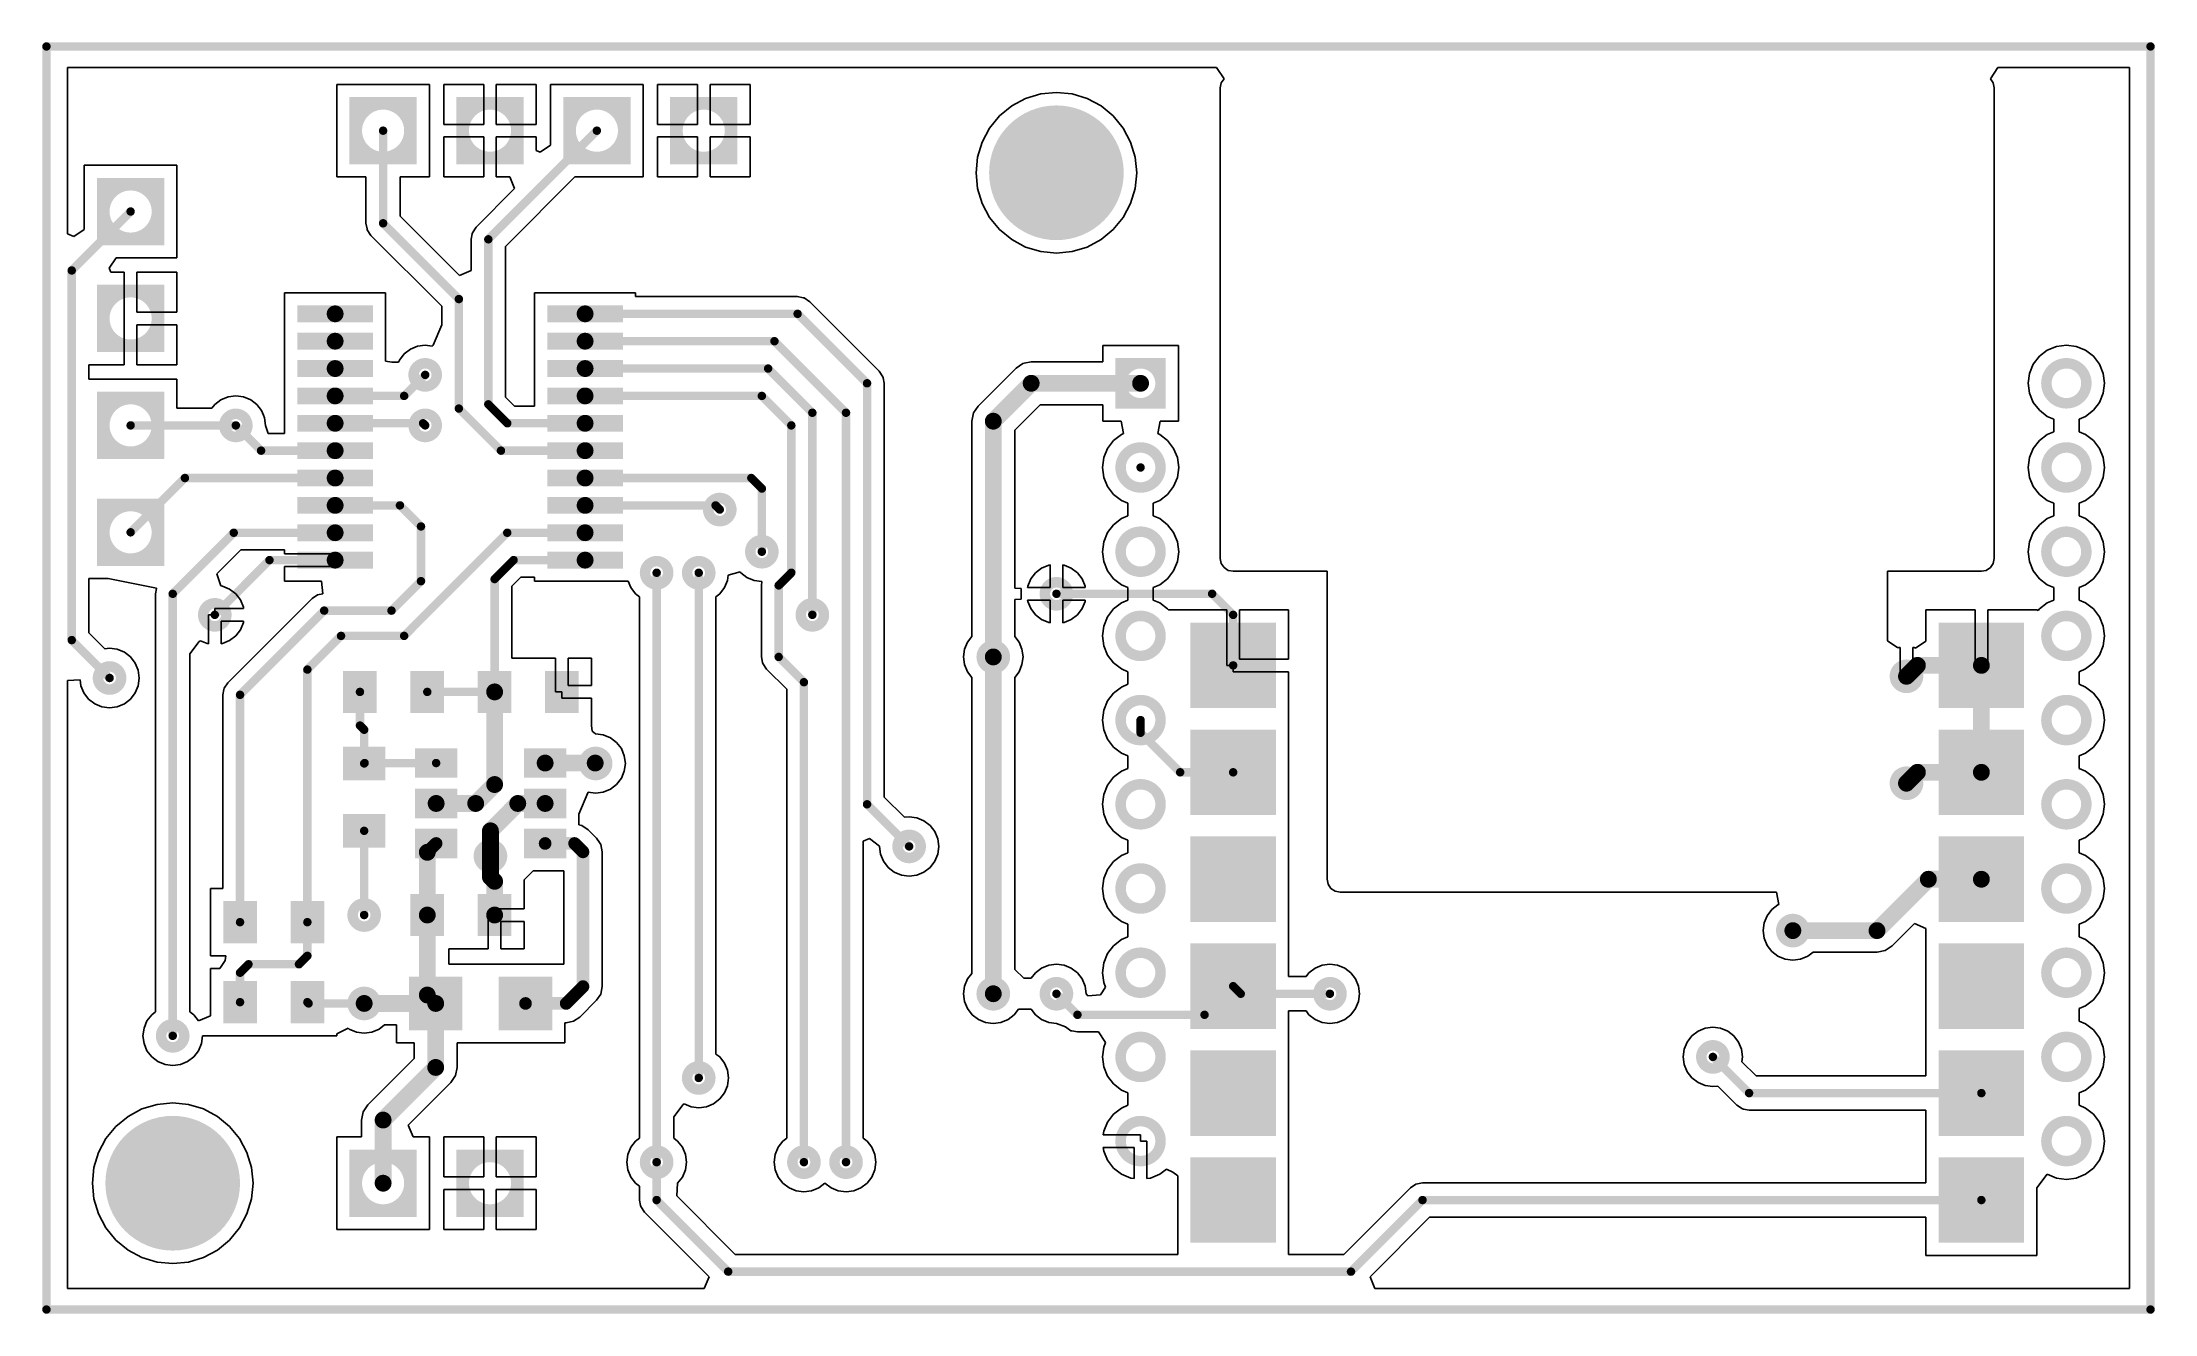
# Model space of a CAD drawing. Extents: x 30.6 to 80.8, y 30 to 60.2.
import ezdxf

# ---------------------------------------------------------------- set-up
doc = ezdxf.new("R2010")
doc.units = 0
doc.layers.add('MULTILAYER', color=9, linetype='CONTINUOUS')
doc.layers.add('TOPLAYER', color=1, linetype='CONTINUOUS')

msp = doc.modelspace()

# ---------------------------------------------------------------- linework, layer by layer
at = {"layer": 'MULTILAYER'}
for points, const_width in [([(37.9, 58.75), (39.5, 58.75)], 0.3), ([(38.05, 58.9), (38.05, 57.3)], 0.3), ([(39.35, 58.9), (39.35, 57.3)], 0.3), ([(40.44, 58.75), (42.04, 58.75)], 0.3), ([(40.59, 58.9), (40.59, 57.3)], 0.3), ([(41.89, 58.9), (41.89, 57.3)], 0.3), ([(42.98, 58.75), (44.58, 58.75)], 0.3), ([(43.13, 58.9), (43.13, 57.3)], 0.3), ([(44.43, 58.9), (44.43, 57.3)], 0.3), ([(45.52, 58.75), (47.12, 58.75)], 0.3), ([(45.67, 58.9), (45.67, 57.3)], 0.3), ([(46.97, 58.9), (46.97, 57.3)], 0.3), ([(37.9, 57.45), (39.5, 57.45)], 0.3), ([(40.44, 57.45), (42.04, 57.45)], 0.3), ([(42.98, 57.45), (44.58, 57.45)], 0.3), ([(45.52, 57.45), (47.12, 57.45)], 0.3), ([(31.9, 56.83), (33.5, 56.83)], 0.3), ([(32.05, 56.98), (32.05, 55.38)], 0.3), ([(33.35, 56.98), (33.35, 55.38)], 0.3), ([(31.9, 55.53), (33.5, 55.53)], 0.3), ([(31.9, 54.29), (33.5, 54.29)], 0.3), ([(32.05, 54.44), (32.05, 52.84)], 0.3), ([(33.35, 54.44), (33.35, 52.84)], 0.3), ([(31.9, 52.99), (33.5, 52.99)], 0.3), ([(56.225, 52.7), (56.225, 51.5)], 0.25), ([(57.175, 52.7), (57.175, 51.5)], 0.25), ([(56.1, 52.575), (57.3, 52.575)], 0.25), ([(31.9, 51.75), (33.5, 51.75)], 0.3), ([(32.05, 51.9), (32.05, 50.3)], 0.3), ([(33.35, 51.9), (33.35, 50.3)], 0.3), ([(56.1, 51.625), (57.3, 51.625)], 0.25), ([(31.9, 50.45), (33.5, 50.45)], 0.3), ([(31.9, 49.21), (33.5, 49.21)], 0.3), ([(32.05, 49.36), (32.05, 47.76)], 0.3), ([(33.35, 49.36), (33.35, 47.76)], 0.3), ([(31.9, 47.91), (33.5, 47.91)], 0.3), ([(37.9, 33.75), (39.5, 33.75)], 0.3), ([(38.05, 33.9), (38.05, 32.3)], 0.3), ([(39.35, 33.9), (39.35, 32.3)], 0.3), ([(40.44, 33.75), (42.04, 33.75)], 0.3), ([(40.59, 33.9), (40.59, 32.3)], 0.3), ([(41.89, 33.9), (41.89, 32.3)], 0.3), ([(37.9, 32.45), (39.5, 32.45)], 0.3), ([(40.44, 32.45), (42.04, 32.45)], 0.3)]:
    msp.add_lwpolyline(points, dxfattribs=dict(at, const_width=const_width))
for points, const_width in [([(38.05, 58.1, 1), (39.35, 58.1, 1)], 0.3), ([(40.59, 58.1, 1), (41.89, 58.1, 1)], 0.3), ([(43.13, 58.1, 1), (44.43, 58.1, 1)], 0.3), ([(45.67, 58.1, 1), (46.97, 58.1, 1)], 0.3), ([(53.9, 57.1, 1), (55.5, 57.1, 1)], 1.6), ([(32.05, 56.18, 1), (33.35, 56.18, 1)], 0.3), ([(32.05, 53.64, 1), (33.35, 53.64, 1)], 0.3), ([(39.425, 52.3, 1), (39.975, 52.3, 1)], 0.25), ([(56.225, 52.1, 1), (57.175, 52.1, 1)], 0.25), ([(78.225, 52.1, 1), (79.175, 52.1, 1)], 0.25), ([(32.05, 51.1, 1), (33.35, 51.1, 1)], 0.3), ([(34.925, 51.1, 1), (35.475, 51.1, 1)], 0.25), ([(39.425, 51.1, 1), (39.975, 51.1, 1)], 0.25), ([(56.225, 50.1, 1), (57.175, 50.1, 1)], 0.25), ([(78.225, 50.1, 1), (79.175, 50.1, 1)], 0.25), ([(32.05, 48.56, 1), (33.35, 48.56, 1)], 0.3), ([(46.425, 49.1, 1), (46.975, 49.1, 1)], 0.25), ([(56.225, 48.1, 1), (57.175, 48.1, 1)], 0.25), ([(78.225, 48.1, 1), (79.175, 48.1, 1)], 0.25), ([(47.425, 48.1, 1), (47.975, 48.1, 1)], 0.25), ([(44.925, 47.6, 1), (45.475, 47.6, 1)], 0.25), ([(45.925, 47.6, 1), (46.475, 47.6, 1)], 0.25), ([(54.425, 47.1, 1), (54.975, 47.1, 1)], 0.25), ([(34.425, 46.6, 1), (34.975, 46.6, 1)], 0.25), ([(48.625, 46.6, 1), (49.175, 46.6, 1)], 0.25), ([(56.225, 46.1, 1), (57.175, 46.1, 1)], 0.25), ([(78.225, 46.1, 1), (79.175, 46.1, 1)], 0.25), ([(52.925, 45.6, 1), (53.475, 45.6, 1)], 0.25), ([(31.925, 45.1, 1), (32.475, 45.1, 1)], 0.25), ([(74.625, 45.14, 1), (75.175, 45.14, 1)], 0.25), ([(41.075, 44.77, 1), (41.625, 44.77, 1)], 0.25), ([(56.225, 44.1, 1), (57.175, 44.1, 1)], 0.25), ([(78.225, 44.1, 1), (79.175, 44.1, 1)], 0.25), ([(43.475, 43.07, 1), (44.025, 43.07, 1)], 0.25), ([(56.225, 42.1, 1), (57.175, 42.1, 1)], 0.25), ([(74.625, 42.6, 1), (75.175, 42.6, 1)], 0.25), ([(78.225, 42.1, 1), (79.175, 42.1, 1)], 0.25), ([(40.975, 40.87, 1), (41.525, 40.87, 1)], 0.25), ([(50.925, 41.1, 1), (51.475, 41.1, 1)], 0.25), ([(56.225, 40.1, 1), (57.175, 40.1, 1)], 0.25), ([(58.625, 40.32, 1), (59.175, 40.32, 1)], 0.25), ([(78.225, 40.1, 1), (79.175, 40.1, 1)], 0.25), ([(37.975, 39.47, 1), (38.525, 39.47, 1)], 0.25), ([(71.925, 39.1, 1), (72.475, 39.1, 1)], 0.25), ([(56.225, 38.1, 1), (57.175, 38.1, 1)], 0.25), ([(78.225, 38.1, 1), (79.175, 38.1, 1)], 0.25), ([(37.975, 37.37, 1), (38.525, 37.37, 1)], 0.25), ([(52.925, 37.6, 1), (53.475, 37.6, 1)], 0.25), ([(54.425, 37.6, 1), (54.975, 37.6, 1)], 0.25), ([(60.925, 37.6, 1), (61.475, 37.6, 1)], 0.25), ([(33.425, 36.6, 1), (33.975, 36.6, 1)], 0.25), ([(56.225, 36.1, 1), (57.175, 36.1, 1)], 0.25), ([(78.225, 36.1, 1), (79.175, 36.1, 1)], 0.25), ([(70.025, 36.1, 1), (70.575, 36.1, 1)], 0.25), ([(45.925, 35.6, 1), (46.475, 35.6, 1)], 0.25), ([(58.625, 35.24, 1), (59.175, 35.24, 1)], 0.25), ([(32.9, 33.1, 1), (34.5, 33.1, 1)], 1.6), ([(56.225, 34.1, 1), (57.175, 34.1, 1)], 0.25), ([(78.225, 34.1, 1), (79.175, 34.1, 1)], 0.25), ([(38.05, 33.1, 1), (39.35, 33.1, 1)], 0.3), ([(40.59, 33.1, 1), (41.89, 33.1, 1)], 0.3), ([(44.925, 33.6, 1), (45.475, 33.6, 1)], 0.25), ([(48.425, 33.6, 1), (48.975, 33.6, 1)], 0.25), ([(49.425, 33.6, 1), (49.975, 33.6, 1)], 0.25), ([(58.625, 32.7, 1), (59.175, 32.7, 1)], 0.25)]:
    msp.add_lwpolyline(points, format="xyb", close=True, dxfattribs=dict(at, const_width=const_width))
at = {"layer": 'TOPLAYER'}
for p, q in [((31.2, 55.649), (31.2, 59.6)), ((31.2, 59.6), (58.505, 59.6)), ((58.505, 59.6), (58.684, 59.332)), ((58.684, 59.332), (58.617, 59.233)), ((76.896, 59.332), (77.075, 59.6)), ((76.963, 59.233), (76.896, 59.332)), ((77.075, 59.6), (80.2, 59.6)), ((80.2, 59.6), (80.2, 30.6)), ((39.8, 59.2), (37.6, 59.2)), ((37.6, 59.2), (37.6, 57)), ((39.8, 57), (39.8, 59.2)), ((41.09, 59.2), (40.14, 59.2)), ((40.14, 59.2), (40.14, 58.25)), ((41.09, 58.25), (41.09, 59.2)), ((42.34, 59.2), (41.39, 59.2)), ((41.39, 59.2), (41.39, 58.25)), ((42.34, 58.25), (42.34, 59.2)), ((44.88, 59.2), (42.68, 59.2)), ((42.68, 59.2), (42.68, 57.758)), ((44.88, 57), (44.88, 59.2)), ((46.17, 59.2), (45.22, 59.2)), ((45.22, 59.2), (45.22, 58.25)), ((46.17, 58.25), (46.17, 59.2)), ((47.42, 59.2), (46.47, 59.2)), ((46.47, 59.2), (46.47, 58.25)), ((47.42, 58.25), (47.42, 59.2)), ((53.969, 58.864), (53.639, 58.687)), ((54.328, 58.973), (53.969, 58.864)), ((54.7, 59.009), (54.328, 58.973)), ((55.072, 58.973), (54.7, 59.009)), ((55.431, 58.864), (55.072, 58.973)), ((55.761, 58.687), (55.431, 58.864)), ((58.617, 59.233), (58.594, 59.116)), ((58.594, 59.116), (58.594, 47.94)), ((76.986, 59.116), (76.963, 59.233)), ((76.986, 47.94), (76.986, 59.116)), ((40.14, 58.25), (41.09, 58.25)), ((41.39, 58.25), (42.34, 58.25)), ((45.22, 58.25), (46.17, 58.25)), ((46.47, 58.25), (47.42, 58.25)), ((53.35, 58.45), (53.113, 58.161)), ((53.639, 58.687), (53.35, 58.45)), ((56.05, 58.45), (55.761, 58.687)), ((56.287, 58.161), (56.05, 58.45)), ((41.09, 57.95), (40.14, 57.95)), ((40.14, 57.95), (40.14, 57)), ((41.09, 57), (41.09, 57.95)), ((42.34, 57.95), (41.39, 57.95)), ((41.39, 57.95), (41.39, 57)), ((42.34, 57.629), (42.34, 57.95)), ((42.68, 57.758), (42.431, 57.591)), ((46.17, 57.95), (45.22, 57.95)), ((45.22, 57.95), (45.22, 57)), ((46.17, 57), (46.17, 57.95)), ((47.42, 57.95), (46.47, 57.95)), ((46.47, 57.95), (46.47, 57)), ((47.42, 57), (47.42, 57.95)), ((52.936, 57.831), (52.827, 57.472)), ((53.113, 58.161), (52.936, 57.831)), ((56.464, 57.831), (56.287, 58.161)), ((56.573, 57.472), (56.464, 57.831)), ((33.8, 57.28), (31.6, 57.28)), ((31.6, 57.28), (31.6, 55.753)), ((33.8, 55.08), (33.8, 57.28)), ((42.431, 57.591), (42.34, 57.629)), ((52.827, 57.472), (52.791, 57.1)), ((56.609, 57.1), (56.573, 57.472)), ((37.6, 57), (38.292, 57)), ((38.292, 57), (38.292, 55.9)), ((39.108, 56.069), (39.108, 57)), ((39.108, 57), (39.8, 57)), ((40.14, 57), (41.09, 57)), ((41.39, 57), (41.711, 57)), ((41.608, 55.351), (43.257, 57)), ((41.711, 57), (41.826, 56.723)), ((43.257, 57), (44.88, 57)), ((45.22, 57), (46.17, 57)), ((46.47, 57), (47.42, 57)), ((52.791, 57.1), (52.827, 56.728)), ((52.827, 56.728), (52.936, 56.369)), ((56.464, 56.369), (56.573, 56.728)), ((56.573, 56.728), (56.609, 57.1)), ((41.826, 56.723), (40.912, 55.808)), ((52.936, 56.369), (53.113, 56.039)), ((56.287, 56.039), (56.464, 56.369)), ((31.6, 55.753), (31.351, 55.586)), ((38.292, 55.9), (38.292, 55.9)), ((38.292, 55.9), (38.318, 55.77)), ((38.318, 55.77), (38.323, 55.744)), ((38.323, 55.744), (38.412, 55.612)), ((40.515, 54.662), (39.108, 56.069)), ((40.912, 55.808), (40.823, 55.676)), ((53.113, 56.039), (53.35, 55.75)), ((53.35, 55.75), (53.639, 55.513)), ((55.761, 55.513), (56.05, 55.75)), ((56.05, 55.75), (56.287, 56.039)), ((31.351, 55.586), (31.2, 55.649)), ((38.412, 55.612), (38.412, 55.612)), ((38.412, 55.612), (38.412, 55.612)), ((38.412, 55.612), (38.412, 55.612)), ((38.412, 55.612), (38.412, 55.612)), ((38.412, 55.612), (38.412, 55.612)), ((38.412, 55.612), (38.412, 55.612)), ((38.412, 55.612), (40.092, 53.931)), ((40.818, 55.65), (40.792, 55.52)), ((40.792, 55.52), (40.792, 55.52)), ((40.792, 55.52), (40.792, 54.777)), ((40.823, 55.676), (40.818, 55.65)), ((41.608, 51.769), (41.608, 55.351)), ((53.639, 55.513), (53.969, 55.336)), ((53.969, 55.336), (54.328, 55.227)), ((54.328, 55.227), (54.7, 55.191)), ((54.7, 55.191), (55.072, 55.227)), ((55.072, 55.227), (55.431, 55.336)), ((55.431, 55.336), (55.761, 55.513)), ((32.191, 54.831), (32.358, 55.08)), ((32.229, 54.74), (32.191, 54.831)), ((32.55, 54.74), (32.229, 54.74)), ((32.358, 55.08), (33.8, 55.08)), ((32.55, 53.64), (32.55, 54.74)), ((33.8, 54.74), (32.85, 54.74)), ((32.85, 54.74), (32.85, 53.79)), ((33.8, 53.79), (33.8, 54.74)), ((40.792, 54.777), (40.515, 54.662)), ((38.76, 54.25), (36.36, 54.25)), ((36.36, 54.25), (36.36, 53.25)), ((38.76, 53.25), (38.76, 54.25)), ((44.7, 54.25), (42.3, 54.25)), ((42.3, 54.25), (42.3, 53.25)), ((44.7, 54.158), (44.7, 54.25)), ((32.85, 53.79), (33.8, 53.79)), ((40.092, 53.931), (40.092, 53.488)), ((48.55, 54.158), (44.7, 54.158)), ((48.68, 54.132), (48.55, 54.158)), ((48.55, 54.158), (48.55, 54.158)), ((48.706, 54.127), (48.68, 54.132)), ((48.838, 54.038), (48.706, 54.127)), ((50.488, 52.388), (48.838, 54.038)), ((32.55, 52.54), (32.55, 53.64)), ((33.8, 53.49), (32.85, 53.49)), ((32.85, 53.49), (32.85, 52.54)), ((33.8, 52.54), (33.8, 53.49)), ((36.36, 53.25), (36.36, 52.6)), ((38.76, 52.629), (38.76, 53.25)), ((40.092, 53.488), (39.893, 53.008)), ((42.3, 53.25), (42.3, 52.6)), ((39.201, 52.799), (39.089, 52.653)), ((39.347, 52.911), (39.201, 52.799)), ((39.517, 52.982), (39.347, 52.911)), ((39.7, 53.006), (39.517, 52.982)), ((39.867, 52.984), (39.7, 53.006)), ((39.893, 53.008), (39.867, 52.984)), ((57.6, 53), (55.8, 53)), ((55.8, 53), (55.8, 52.61)), ((57.6, 51.2), (57.6, 53)), ((78.058, 52.742), (77.914, 52.554)), ((78.246, 52.886), (78.058, 52.742)), ((78.465, 52.977), (78.246, 52.886)), ((78.7, 53.008), (78.465, 52.977)), ((78.935, 52.977), (78.7, 53.008)), ((79.154, 52.886), (78.935, 52.977)), ((79.342, 52.742), (79.154, 52.886)), ((79.486, 52.554), (79.342, 52.742)), ((31.708, 52.2), (31.708, 52.54)), ((31.708, 52.54), (32.55, 52.54)), ((32.85, 52.54), (33.8, 52.54)), ((36.36, 52.6), (36.36, 51.95)), ((38.904, 52.6), (38.76, 52.629)), ((39.067, 52.6), (38.904, 52.6)), ((39.089, 52.653), (39.067, 52.6)), ((42.3, 52.6), (42.3, 51.95)), ((50.577, 52.256), (50.488, 52.388)), ((50.582, 52.23), (50.577, 52.256)), ((50.608, 52.1), (50.582, 52.23)), ((53.74, 52.46), (52.84, 51.56)), ((53.905, 52.571), (53.74, 52.46)), ((53.937, 52.577), (53.905, 52.571)), ((54.1, 52.61), (53.937, 52.577)), ((55.8, 52.61), (54.1, 52.61)), ((77.823, 52.335), (77.792, 52.1)), ((77.914, 52.554), (77.823, 52.335)), ((79.577, 52.335), (79.486, 52.554)), ((79.608, 52.1), (79.577, 52.335)), ((33.8, 52.2), (31.708, 52.2)), ((33.8, 51.508), (33.8, 52.2)), ((34.847, 51.711), (34.701, 51.599)), ((35.017, 51.782), (34.847, 51.711)), ((35.2, 51.806), (35.017, 51.782)), ((35.383, 51.782), (35.2, 51.806)), ((35.553, 51.711), (35.383, 51.782)), ((35.699, 51.599), (35.553, 51.711)), ((36.36, 51.95), (36.36, 51.3)), ((41.819, 51.558), (41.608, 51.769)), ((42.3, 51.95), (42.3, 51.558)), ((50.608, 42.269), (50.608, 52.1)), ((50.608, 52.1), (50.608, 52.1)), ((77.792, 52.1), (77.823, 51.865)), ((77.823, 51.865), (77.914, 51.646)), ((79.486, 51.646), (79.577, 51.865)), ((79.577, 51.865), (79.608, 52.1)), ((34.631, 51.508), (33.8, 51.508)), ((34.701, 51.599), (34.631, 51.508)), ((35.811, 51.453), (35.699, 51.599)), ((35.858, 51.34), (35.811, 51.453)), ((35.811, 51.453), (35.811, 51.453)), ((35.882, 51.283), (35.858, 51.34)), ((35.858, 51.34), (35.858, 51.34)), ((35.906, 51.1), (35.882, 51.283)), ((36.36, 51.3), (36.36, 50.908)), ((42.3, 51.558), (41.819, 51.558)), ((52.729, 51.395), (52.69, 51.2)), ((52.84, 51.56), (52.729, 51.395)), ((53.71, 50.989), (54.311, 51.59)), ((54.311, 51.59), (55.8, 51.59)), ((55.8, 51.59), (55.8, 51.2)), ((77.914, 51.646), (78.058, 51.458)), ((78.058, 51.458), (78.246, 51.314)), ((78.246, 51.314), (78.4, 51.25)), ((78.4, 51.25), (78.4, 50.95)), ((79, 51.25), (79.154, 51.314)), ((79, 50.95), (79, 51.25)), ((79.154, 51.314), (79.342, 51.458)), ((79.342, 51.458), (79.486, 51.646)), ((35.969, 50.908), (35.906, 51.1)), ((35.906, 51.1), (35.906, 51.1)), ((35.906, 51.1), (35.906, 51.1)), ((35.906, 51.1), (35.906, 51.1)), ((36.36, 50.908), (35.969, 50.908)), ((52.69, 51.2), (52.69, 46.085)), ((53.71, 47.235), (53.71, 50.989)), ((55.8, 51.2), (56.235, 51.2)), ((56.058, 50.742), (55.914, 50.554)), ((56.246, 50.886), (56.058, 50.742)), ((56.235, 51.2), (56.293, 50.906)), ((56.293, 50.906), (56.246, 50.886)), ((57.107, 50.906), (57.165, 51.2)), ((57.154, 50.886), (57.107, 50.906)), ((57.342, 50.742), (57.154, 50.886)), ((57.165, 51.2), (57.6, 51.2)), ((57.486, 50.554), (57.342, 50.742)), ((78.058, 50.742), (77.914, 50.554)), ((78.246, 50.886), (78.058, 50.742)), ((78.4, 50.95), (78.246, 50.886)), ((79.154, 50.886), (79, 50.95)), ((79.342, 50.742), (79.154, 50.886)), ((79.486, 50.554), (79.342, 50.742)), ((55.823, 50.335), (55.792, 50.1)), ((55.914, 50.554), (55.823, 50.335)), ((57.577, 50.335), (57.486, 50.554)), ((57.608, 50.1), (57.577, 50.335)), ((77.823, 50.335), (77.792, 50.1)), ((77.914, 50.554), (77.823, 50.335)), ((79.577, 50.335), (79.486, 50.554)), ((79.608, 50.1), (79.577, 50.335)), ((55.792, 50.1), (55.823, 49.865)), ((55.823, 49.865), (55.914, 49.646)), ((57.486, 49.646), (57.577, 49.865)), ((57.577, 49.865), (57.608, 50.1)), ((77.792, 50.1), (77.823, 49.865)), ((77.823, 49.865), (77.914, 49.646)), ((79.486, 49.646), (79.577, 49.865)), ((79.577, 49.865), (79.608, 50.1)), ((55.914, 49.646), (56.058, 49.458)), ((56.058, 49.458), (56.246, 49.314)), ((56.246, 49.314), (56.4, 49.25)), ((56.4, 49.25), (56.4, 48.95)), ((57, 49.25), (57.154, 49.314)), ((57, 48.95), (57, 49.25)), ((57.154, 49.314), (57.342, 49.458)), ((57.342, 49.458), (57.486, 49.646)), ((77.914, 49.646), (78.058, 49.458)), ((78.058, 49.458), (78.246, 49.314)), ((78.246, 49.314), (78.4, 49.25)), ((78.4, 49.25), (78.4, 48.95)), ((79, 49.25), (79.154, 49.314)), ((79, 48.95), (79, 49.25)), ((79.154, 49.314), (79.342, 49.458)), ((79.342, 49.458), (79.486, 49.646)), ((56.058, 48.742), (55.914, 48.554)), ((56.246, 48.886), (56.058, 48.742)), ((56.4, 48.95), (56.246, 48.886)), ((57.154, 48.886), (57, 48.95)), ((57.342, 48.742), (57.154, 48.886)), ((57.486, 48.554), (57.342, 48.742)), ((78.058, 48.742), (77.914, 48.554)), ((78.246, 48.886), (78.058, 48.742)), ((78.4, 48.95), (78.246, 48.886)), ((79.154, 48.886), (79, 48.95)), ((79.342, 48.742), (79.154, 48.886)), ((79.486, 48.554), (79.342, 48.742)), ((55.823, 48.335), (55.792, 48.1)), ((55.914, 48.554), (55.823, 48.335)), ((57.577, 48.335), (57.486, 48.554)), ((57.608, 48.1), (57.577, 48.335)), ((77.823, 48.335), (77.792, 48.1)), ((77.914, 48.554), (77.823, 48.335)), ((79.577, 48.335), (79.486, 48.554)), ((79.608, 48.1), (79.577, 48.335)), ((34.748, 47.571), (35.319, 48.142)), ((35.319, 48.142), (36.36, 48.142)), ((36.36, 48.142), (36.36, 48.05)), ((36.36, 48.05), (36.36, 48.05)), ((36.36, 48.05), (37.56, 48.05)), ((37.56, 47.75), (36.36, 47.75)), ((36.36, 47.75), (36.36, 47.4)), ((37.56, 48.05), (37.56, 47.75)), ((54.347, 47.711), (54.201, 47.599)), ((54.517, 47.782), (54.347, 47.711)), ((54.55, 47.786), (54.517, 47.782)), ((54.55, 47.25), (54.55, 47.786)), ((54.883, 47.782), (54.85, 47.786)), ((54.85, 47.786), (54.85, 47.25)), ((55.053, 47.711), (54.883, 47.782)), ((55.199, 47.599), (55.053, 47.711)), ((55.792, 48.1), (55.823, 47.865)), ((55.823, 47.865), (55.914, 47.646)), ((57.486, 47.646), (57.577, 47.865)), ((57.577, 47.865), (57.608, 48.1)), ((58.594, 47.94), (58.617, 47.823)), ((58.617, 47.823), (58.684, 47.724)), ((58.684, 47.724), (58.783, 47.657)), ((76.797, 47.657), (76.896, 47.724)), ((76.896, 47.724), (76.963, 47.823)), ((76.963, 47.823), (76.986, 47.94)), ((77.792, 48.1), (77.823, 47.865)), ((77.823, 47.865), (77.914, 47.646)), ((79.486, 47.646), (79.577, 47.865)), ((79.577, 47.865), (79.608, 48.1)), ((31.708, 46.169), (31.708, 47.46)), ((31.708, 47.46), (32.163, 47.46)), ((32.163, 47.46), (33.316, 47.231)), ((33.318, 47.228), (33.292, 47.1)), ((33.316, 47.231), (33.318, 47.228)), ((34.844, 47.287), (34.748, 47.571)), ((34.883, 47.282), (34.844, 47.287)), ((35.053, 47.211), (34.883, 47.282)), ((35.199, 47.099), (35.053, 47.211)), ((36.36, 47.4), (37.238, 47.4)), ((37.238, 47.4), (37.268, 47.101)), ((41.758, 47.281), (41.969, 47.492)), ((41.758, 45.57), (41.758, 47.281)), ((41.969, 47.492), (42.3, 47.492)), ((42.3, 47.492), (42.3, 47.4)), ((42.3, 47.4), (44.525, 47.4)), ((44.525, 47.4), (44.589, 47.247)), ((44.589, 47.247), (44.701, 47.101)), ((46.699, 47.101), (46.811, 47.247)), ((46.811, 47.247), (46.882, 47.417)), ((46.882, 47.417), (46.898, 47.54)), ((46.898, 47.54), (47.188, 47.618)), ((47.188, 47.618), (47.201, 47.601)), ((47.201, 47.601), (47.347, 47.489)), ((47.347, 47.489), (47.517, 47.418)), ((47.517, 47.418), (47.7, 47.394)), ((47.7, 47.394), (47.692, 47.3)), ((47.692, 47.3), (47.692, 47.3)), ((47.692, 47.3), (47.692, 47.3)), ((47.692, 47.3), (47.692, 47.3)), ((47.692, 47.3), (47.692, 45.6)), ((47.7, 47.394), (47.7, 47.394)), ((53.862, 47.225), (53.71, 47.235)), ((53.862, 46.975), (53.862, 47.225)), ((54.018, 47.283), (54.014, 47.25)), ((54.014, 47.25), (54.55, 47.25)), ((54.089, 47.453), (54.018, 47.283)), ((54.201, 47.599), (54.089, 47.453)), ((54.85, 47.25), (55.386, 47.25)), ((55.311, 47.453), (55.199, 47.599)), ((55.382, 47.283), (55.311, 47.453)), ((55.386, 47.25), (55.382, 47.283)), ((55.914, 47.646), (56.058, 47.458)), ((56.058, 47.458), (56.246, 47.314)), ((56.246, 47.314), (56.4, 47.25)), ((56.4, 47.25), (56.4, 46.95)), ((57, 47.25), (57.154, 47.314)), ((57, 46.95), (57, 47.25)), ((57.154, 47.314), (57.342, 47.458)), ((57.342, 47.458), (57.486, 47.646)), ((58.783, 47.657), (58.9, 47.634)), ((58.9, 47.634), (61.134, 47.634)), ((61.134, 47.634), (61.134, 40.32)), ((74.446, 45.98), (74.446, 47.634)), ((74.446, 47.634), (76.68, 47.634)), ((76.68, 47.634), (76.797, 47.657)), ((77.914, 47.646), (78.058, 47.458)), ((78.058, 47.458), (78.246, 47.314)), ((78.246, 47.314), (78.4, 47.25)), ((78.4, 47.25), (78.4, 46.95)), ((79, 47.25), (79.154, 47.314)), ((79, 46.95), (79, 47.25)), ((79.154, 47.314), (79.342, 47.458)), ((79.342, 47.458), (79.486, 47.646)), ((33.292, 47.1), (33.292, 47.1)), ((33.292, 47.1), (33.292, 37.169)), ((34.7, 46.6), (34.7, 46.75)), ((34.7, 46.75), (35.386, 46.75)), ((37.012, 46.988), (35.012, 44.988)), ((35.311, 46.953), (35.199, 47.099)), ((35.382, 46.783), (35.311, 46.953)), ((35.386, 46.75), (35.382, 46.783)), ((37.144, 47.077), (37.012, 46.988)), ((37.012, 46.988), (37.012, 46.988)), ((37.268, 47.101), (37.144, 47.077)), ((44.701, 47.101), (44.792, 47.031)), ((44.792, 47.031), (44.792, 34.169)), ((46.608, 47.031), (46.699, 47.101)), ((46.608, 36.169), (46.608, 47.031)), ((53.71, 46.965), (53.862, 46.975)), ((53.71, 46.085), (53.71, 46.965)), ((54.55, 46.95), (54.014, 46.95)), ((54.014, 46.95), (54.018, 46.917)), ((54.018, 46.917), (54.089, 46.747)), ((54.089, 46.747), (54.201, 46.601)), ((54.55, 46.414), (54.55, 46.95)), ((55.386, 46.95), (54.85, 46.95)), ((54.85, 46.95), (54.85, 46.414)), ((55.199, 46.601), (55.311, 46.747)), ((55.311, 46.747), (55.382, 46.917)), ((55.382, 46.917), (55.386, 46.95)), ((56.058, 46.742), (55.914, 46.554)), ((56.246, 46.886), (56.058, 46.742)), ((56.4, 46.95), (56.246, 46.886)), ((57.154, 46.886), (57, 46.95)), ((57.342, 46.742), (57.154, 46.886)), ((57.362, 46.716), (57.342, 46.742)), ((57.584, 46.716), (57.362, 46.716)), ((58.75, 46.716), (57.584, 46.716)), ((57.584, 46.716), (57.584, 46.716)), ((58.75, 45.4), (58.75, 46.716)), ((60.216, 46.716), (59.05, 46.716)), ((59.05, 46.716), (59.05, 45.55)), ((60.216, 45.55), (60.216, 46.716)), ((76.53, 46.716), (75.364, 46.716)), ((75.364, 46.716), (75.364, 45.975)), ((76.53, 45.4), (76.53, 46.716)), ((77.996, 46.716), (76.83, 46.716)), ((76.83, 46.716), (76.83, 45.4)), ((78.03, 46.705), (77.996, 46.716)), ((77.996, 46.716), (77.996, 46.716)), ((77.996, 46.716), (77.996, 46.716)), ((78.058, 46.742), (78.03, 46.705)), ((78.246, 46.886), (78.058, 46.742)), ((78.4, 46.95), (78.246, 46.886)), ((79.154, 46.886), (79, 46.95)), ((79.342, 46.742), (79.154, 46.886)), ((79.486, 46.554), (79.342, 46.742)), ((34.55, 45.914), (34.55, 46.6)), ((34.55, 46.6), (34.7, 46.6)), ((35.386, 46.45), (34.85, 46.45)), ((34.85, 46.45), (34.85, 45.914)), ((35.199, 46.101), (35.311, 46.247)), ((35.311, 46.247), (35.382, 46.417)), ((35.382, 46.417), (35.386, 46.45)), ((54.201, 46.601), (54.347, 46.489)), ((54.347, 46.489), (54.517, 46.418)), ((54.517, 46.418), (54.55, 46.414)), ((54.85, 46.414), (54.883, 46.418)), ((54.883, 46.418), (55.053, 46.489)), ((55.053, 46.489), (55.199, 46.601)), ((55.823, 46.335), (55.792, 46.1)), ((55.914, 46.554), (55.823, 46.335)), ((79.577, 46.335), (79.486, 46.554)), ((79.608, 46.1), (79.577, 46.335)), ((32.086, 45.791), (31.708, 46.169)), ((32.2, 45.806), (32.086, 45.791)), ((32.383, 45.782), (32.2, 45.806)), ((32.553, 45.711), (32.383, 45.782)), ((32.699, 45.599), (32.553, 45.711)), ((34.108, 45.677), (34.329, 45.966)), ((34.329, 45.966), (34.357, 45.984)), ((34.357, 45.984), (34.517, 45.918)), ((34.517, 45.918), (34.55, 45.914)), ((34.85, 45.914), (34.883, 45.918)), ((34.883, 45.918), (35.053, 45.989)), ((35.053, 45.989), (35.199, 46.101)), ((52.518, 45.783), (52.494, 45.6)), ((52.589, 45.953), (52.518, 45.783)), ((52.69, 46.085), (52.589, 45.953)), ((53.811, 45.953), (53.71, 46.085)), ((53.882, 45.783), (53.811, 45.953)), ((53.906, 45.6), (53.882, 45.783)), ((55.792, 46.1), (55.823, 45.865)), ((55.823, 45.865), (55.914, 45.646)), ((74.695, 45.813), (74.446, 45.98)), ((74.717, 45.822), (74.695, 45.813)), ((74.75, 45.826), (74.717, 45.822)), ((74.75, 45.14), (74.75, 45.826)), ((75.083, 45.822), (75.05, 45.826)), ((75.05, 45.826), (75.05, 45.14)), ((75.115, 45.809), (75.083, 45.822)), ((75.364, 45.975), (75.115, 45.809)), ((79.486, 45.646), (79.577, 45.865)), ((79.577, 45.865), (79.608, 46.1)), ((32.811, 45.453), (32.699, 45.599)), ((32.882, 45.283), (32.811, 45.453)), ((32.906, 45.1), (32.882, 45.283)), ((34.108, 37.169), (34.108, 45.677)), ((42.038, 45.57), (41.758, 45.57)), ((42.05, 45.57), (42.038, 45.57)), ((42.038, 45.57), (42.038, 45.57)), ((42.038, 45.57), (42.038, 45.57)), ((42.15, 45.57), (42.05, 45.57)), ((42.25, 45.57), (42.15, 45.57)), ((42.262, 45.57), (42.25, 45.57)), ((42.8, 45.57), (42.262, 45.57)), ((42.262, 45.57), (42.262, 45.57)), ((42.262, 45.57), (42.262, 45.57)), ((42.8, 44.77), (42.8, 45.57)), ((43.65, 45.57), (43.1, 45.57)), ((43.1, 45.57), (43.1, 44.92)), ((43.65, 44.92), (43.65, 45.57)), ((47.692, 45.6), (47.692, 45.6)), ((47.692, 45.6), (47.718, 45.47)), ((47.718, 45.47), (47.723, 45.444)), ((47.723, 45.444), (47.812, 45.312)), ((47.812, 45.312), (47.812, 45.312)), ((47.812, 45.312), (47.812, 45.312)), ((47.812, 45.312), (47.812, 45.312)), ((47.812, 45.312), (47.812, 45.312)), ((47.812, 45.312), (47.812, 45.312)), ((47.812, 45.312), (47.812, 45.312)), ((47.812, 45.312), (48.292, 44.831)), ((52.494, 45.6), (52.518, 45.417)), ((52.518, 45.417), (52.589, 45.247)), ((52.589, 45.247), (52.69, 45.115)), ((53.71, 45.115), (53.811, 45.247)), ((53.811, 45.247), (53.882, 45.417)), ((53.882, 45.417), (53.906, 45.6)), ((55.914, 45.646), (56.058, 45.458)), ((56.058, 45.458), (56.246, 45.314)), ((56.246, 45.314), (56.4, 45.25)), ((56.4, 45.25), (56.4, 44.95)), ((58.9, 45.4), (58.75, 45.4)), ((58.9, 45.25), (58.9, 45.4)), ((60.216, 45.25), (58.9, 45.25)), ((59.05, 45.55), (60.216, 45.55)), ((60.216, 44.084), (60.216, 45.25)), ((76.83, 45.4), (76.53, 45.4)), ((79, 45.25), (79.154, 45.314)), ((79, 44.95), (79, 45.25)), ((79.154, 45.314), (79.342, 45.458)), ((79.342, 45.458), (79.486, 45.646)), ((31.2, 45.039), (31.499, 45.059)), ((31.2, 30.6), (31.2, 45.039)), ((31.499, 45.059), (31.518, 44.917)), ((31.518, 44.917), (31.589, 44.747)), ((31.589, 44.747), (31.701, 44.601)), ((32.699, 44.601), (32.811, 44.747)), ((32.811, 44.747), (32.882, 44.917)), ((32.882, 44.917), (32.906, 45.1)), ((34.918, 44.83), (34.892, 44.7)), ((34.892, 44.7), (34.892, 44.7)), ((34.892, 44.7), (34.892, 40.1)), ((34.923, 44.856), (34.918, 44.83)), ((35.012, 44.988), (34.923, 44.856)), ((42.95, 44.77), (42.8, 44.77)), ((42.95, 44.62), (42.95, 44.77)), ((43.1, 44.92), (43.65, 44.92)), ((48.292, 44.831), (48.292, 34.169)), ((52.69, 45.115), (52.69, 38.085)), ((53.71, 38.18), (53.71, 45.115)), ((56.058, 44.742), (55.914, 44.554)), ((56.246, 44.886), (56.058, 44.742)), ((56.4, 44.95), (56.246, 44.886)), ((75.05, 45.14), (74.75, 45.14)), ((79.154, 44.886), (79, 44.95)), ((79.342, 44.742), (79.154, 44.886)), ((79.486, 44.554), (79.342, 44.742)), ((31.701, 44.601), (31.847, 44.489)), ((31.847, 44.489), (32.017, 44.418)), ((32.017, 44.418), (32.2, 44.394)), ((32.2, 44.394), (32.383, 44.418)), ((32.383, 44.418), (32.553, 44.489)), ((32.553, 44.489), (32.699, 44.601)), ((43.65, 44.62), (42.95, 44.62)), ((43.65, 43.97), (43.65, 44.62)), ((55.823, 44.335), (55.792, 44.1)), ((55.914, 44.554), (55.823, 44.335)), ((79.577, 44.335), (79.486, 44.554)), ((79.608, 44.1), (79.577, 44.335)), ((43.667, 43.84), (43.65, 43.97)), ((43.65, 43.97), (43.65, 43.97)), ((43.65, 43.97), (43.65, 43.97)), ((43.75, 43.776), (43.667, 43.84)), ((43.933, 43.752), (43.75, 43.776)), ((44.103, 43.681), (43.933, 43.752)), ((44.249, 43.569), (44.103, 43.681)), ((55.792, 44.1), (55.823, 43.865)), ((55.823, 43.865), (55.914, 43.646)), ((60.216, 41.544), (60.216, 44.084)), ((79.486, 43.646), (79.577, 43.865)), ((79.577, 43.865), (79.608, 44.1)), ((44.361, 43.423), (44.249, 43.569)), ((44.432, 43.253), (44.361, 43.423)), ((44.456, 43.07), (44.432, 43.253)), ((55.914, 43.646), (56.058, 43.458)), ((56.058, 43.458), (56.246, 43.314)), ((56.246, 43.314), (56.4, 43.25)), ((56.4, 43.25), (56.4, 42.95)), ((79, 43.25), (79.154, 43.314)), ((79, 42.95), (79, 43.25)), ((79.154, 43.314), (79.342, 43.458)), ((79.342, 43.458), (79.486, 43.646)), ((44.249, 42.571), (44.361, 42.717)), ((44.361, 42.717), (44.432, 42.887)), ((44.432, 42.887), (44.456, 43.07)), ((56.058, 42.742), (55.914, 42.554)), ((56.246, 42.886), (56.058, 42.742)), ((56.4, 42.95), (56.246, 42.886)), ((79.154, 42.886), (79, 42.95)), ((79.342, 42.742), (79.154, 42.886)), ((79.486, 42.554), (79.342, 42.742)), ((43.35, 41.863), (43.562, 42.375)), ((43.562, 42.375), (43.576, 42.387)), ((43.576, 42.387), (43.75, 42.364)), ((43.75, 42.364), (43.933, 42.388)), ((43.933, 42.388), (44.103, 42.459)), ((44.103, 42.459), (44.249, 42.571)), ((51.086, 41.791), (50.608, 42.269)), ((55.823, 42.335), (55.792, 42.1)), ((55.914, 42.554), (55.823, 42.335)), ((79.577, 42.335), (79.486, 42.554)), ((79.608, 42.1), (79.577, 42.335)), ((43.35, 41.82), (43.35, 41.863)), ((43.35, 41.609), (43.35, 41.82)), ((51.2, 41.806), (51.086, 41.791)), ((51.383, 41.782), (51.2, 41.806)), ((51.553, 41.711), (51.383, 41.782)), ((51.699, 41.599), (51.553, 41.711)), ((55.792, 42.1), (55.823, 41.865)), ((55.823, 41.865), (55.914, 41.646)), ((79.486, 41.646), (79.577, 41.865)), ((79.577, 41.865), (79.608, 42.1)), ((43.426, 41.594), (43.35, 41.609)), ((43.574, 41.494), (43.426, 41.594)), ((43.774, 41.294), (43.574, 41.494)), ((43.84, 41.196), (43.774, 41.294)), ((43.774, 41.294), (43.774, 41.294)), ((43.774, 41.294), (43.774, 41.294)), ((43.874, 41.146), (43.84, 41.196)), ((43.84, 41.196), (43.84, 41.196)), ((50.108, 41.223), (50.256, 41.285)), ((50.108, 34.169), (50.108, 41.223)), ((50.256, 41.285), (50.494, 41.102)), ((51.811, 41.453), (51.699, 41.599)), ((51.882, 41.283), (51.811, 41.453)), ((51.906, 41.1), (51.882, 41.283)), ((55.914, 41.646), (56.058, 41.458)), ((56.058, 41.458), (56.246, 41.314)), ((56.246, 41.314), (56.4, 41.25)), ((56.4, 41.25), (56.4, 40.95)), ((60.216, 39.004), (60.216, 41.544)), ((79, 41.25), (79.154, 41.314)), ((79, 40.95), (79, 41.25)), ((79.154, 41.314), (79.342, 41.458)), ((79.342, 41.458), (79.486, 41.646)), ((43.909, 40.97), (43.874, 41.146)), ((43.909, 37.77), (43.909, 40.97)), ((43.909, 40.97), (43.909, 40.97)), ((43.909, 40.97), (43.909, 40.97)), ((43.909, 40.97), (43.909, 40.97)), ((43.909, 40.97), (43.909, 40.97)), ((43.909, 40.97), (43.909, 40.97)), ((43.909, 40.97), (43.909, 40.97)), ((43.909, 40.97), (43.909, 40.97)), ((43.909, 40.97), (43.909, 40.97)), ((43.909, 40.97), (43.909, 40.97)), ((43.909, 40.97), (43.909, 40.97)), ((43.909, 40.97), (43.909, 40.97)), ((43.909, 40.97), (43.909, 40.97)), ((43.909, 40.97), (43.909, 40.97)), ((50.494, 41.102), (50.494, 41.1)), ((50.494, 41.1), (50.518, 40.917)), ((50.518, 40.917), (50.589, 40.747)), ((50.589, 40.747), (50.701, 40.601)), ((51.699, 40.601), (51.811, 40.747)), ((51.811, 40.747), (51.882, 40.917)), ((51.882, 40.917), (51.906, 41.1)), ((56.058, 40.742), (55.914, 40.554)), ((56.246, 40.886), (56.058, 40.742)), ((56.4, 40.95), (56.246, 40.886)), ((79.154, 40.886), (79, 40.95)), ((79.342, 40.742), (79.154, 40.886)), ((79.486, 40.554), (79.342, 40.742)), ((42.05, 40.308), (42.262, 40.52)), ((42.05, 40.27), (42.05, 40.308)), ((42.05, 39.62), (42.05, 40.27)), ((42.05, 40.27), (42.05, 40.27)), ((42.262, 40.52), (42.991, 40.52)), ((42.991, 40.52), (42.991, 38.305)), ((50.701, 40.601), (50.847, 40.489)), ((50.847, 40.489), (51.017, 40.418)), ((51.017, 40.418), (51.2, 40.394)), ((51.2, 40.394), (51.383, 40.418)), ((51.383, 40.418), (51.553, 40.489)), ((51.553, 40.489), (51.699, 40.601)), ((55.823, 40.335), (55.792, 40.1)), ((55.914, 40.554), (55.823, 40.335)), ((61.134, 40.32), (61.157, 40.203)), ((61.157, 40.203), (61.224, 40.104)), ((79.577, 40.335), (79.486, 40.554)), ((79.608, 40.1), (79.577, 40.335)), ((34.892, 40.1), (34.6, 40.1)), ((34.6, 40.1), (34.6, 38.5)), ((55.792, 40.1), (55.823, 39.865)), ((55.823, 39.865), (55.914, 39.646)), ((61.224, 40.104), (61.323, 40.037)), ((61.323, 40.037), (61.44, 40.014)), ((61.44, 40.014), (71.809, 40.014)), ((71.847, 39.711), (71.701, 39.599)), ((71.809, 40.014), (71.867, 39.72)), ((71.867, 39.72), (71.847, 39.711)), ((79.486, 39.646), (79.577, 39.865)), ((79.577, 39.865), (79.608, 40.1)), ((41.2, 38.67), (41.2, 39.47)), ((41.2, 39.47), (41.35, 39.47)), ((41.35, 39.47), (41.35, 39.62)), ((41.35, 39.62), (42.05, 39.62)), ((42.05, 39.32), (41.5, 39.32)), ((41.5, 39.32), (41.5, 38.67)), ((42.05, 38.67), (42.05, 39.32)), ((55.914, 39.646), (56.058, 39.458)), ((56.058, 39.458), (56.246, 39.314)), ((56.246, 39.314), (56.4, 39.25)), ((56.4, 39.25), (56.4, 38.95)), ((71.518, 39.283), (71.494, 39.1)), ((71.589, 39.453), (71.518, 39.283)), ((71.701, 39.599), (71.589, 39.453)), ((74.56, 38.74), (75.087, 39.266)), ((75.087, 39.266), (75.364, 39.151)), ((79, 39.25), (79.154, 39.314)), ((79, 38.95), (79, 39.25)), ((79.154, 39.314), (79.342, 39.458)), ((79.342, 39.458), (79.486, 39.646)), ((40.26, 38.305), (40.26, 38.67)), ((40.26, 38.67), (40.45, 38.67)), ((40.45, 38.67), (40.45, 38.67)), ((40.45, 38.67), (40.45, 38.67)), ((40.45, 38.67), (40.65, 38.67)), ((40.65, 38.67), (40.65, 38.67)), ((40.65, 38.67), (41.2, 38.67)), ((41.5, 38.67), (42.05, 38.67)), ((56.058, 38.742), (55.914, 38.554)), ((56.246, 38.886), (56.058, 38.742)), ((56.4, 38.95), (56.246, 38.886)), ((60.216, 38.008), (60.216, 39.004)), ((71.494, 39.1), (71.518, 38.917)), ((71.518, 38.917), (71.589, 38.747)), ((71.589, 38.747), (71.701, 38.601)), ((74.395, 38.629), (74.56, 38.74)), ((74.56, 38.74), (74.56, 38.74)), ((74.56, 38.74), (74.56, 38.74)), ((75.364, 39.151), (75.364, 39.004)), ((75.364, 39.004), (75.364, 36.464)), ((79.154, 38.886), (79, 38.95)), ((79.342, 38.742), (79.154, 38.886)), ((79.486, 38.554), (79.342, 38.742)), ((34.6, 38.5), (34.965, 38.5)), ((34.82, 38.2), (34.6, 38.2)), ((34.6, 38.2), (34.6, 37.073)), ((34.946, 38.39), (34.82, 38.2)), ((34.965, 38.5), (34.946, 38.39)), ((34.965, 38.5), (34.965, 38.5)), ((40.885, 38.305), (40.26, 38.305)), ((41.149, 38.305), (40.885, 38.305)), ((40.885, 38.305), (40.885, 38.305)), ((42.991, 38.305), (41.149, 38.305)), ((41.149, 38.305), (41.149, 38.305)), ((41.149, 38.305), (41.149, 38.305)), ((41.149, 38.305), (41.149, 38.305)), ((53.922, 37.968), (53.71, 38.18)), ((54.347, 38.211), (54.201, 38.099)), ((54.517, 38.282), (54.347, 38.211)), ((54.7, 38.306), (54.517, 38.282)), ((54.883, 38.282), (54.7, 38.306)), ((55.053, 38.211), (54.883, 38.282)), ((55.199, 38.099), (55.053, 38.211)), ((55.823, 38.335), (55.792, 38.1)), ((55.914, 38.554), (55.823, 38.335)), ((60.847, 38.211), (60.701, 38.099)), ((61.017, 38.282), (60.847, 38.211)), ((61.2, 38.306), (61.017, 38.282)), ((61.383, 38.282), (61.2, 38.306)), ((61.553, 38.211), (61.383, 38.282)), ((61.699, 38.099), (61.553, 38.211)), ((71.701, 38.601), (71.847, 38.489)), ((71.847, 38.489), (72.017, 38.418)), ((72.017, 38.418), (72.2, 38.394)), ((72.2, 38.394), (72.383, 38.418)), ((72.383, 38.418), (72.553, 38.489)), ((72.553, 38.489), (72.685, 38.59)), ((72.685, 38.59), (74.2, 38.59)), ((74.2, 38.59), (74.395, 38.629)), ((79.577, 38.335), (79.486, 38.554)), ((79.608, 38.1), (79.577, 38.335)), ((43.874, 37.594), (43.909, 37.77)), ((52.518, 37.783), (52.494, 37.6)), ((52.589, 37.953), (52.518, 37.783)), ((52.69, 38.085), (52.589, 37.953)), ((54.1, 37.968), (53.922, 37.968)), ((54.201, 38.099), (54.1, 37.968)), ((55.311, 37.953), (55.199, 38.099)), ((55.382, 37.783), (55.311, 37.953)), ((55.406, 37.6), (55.382, 37.783)), ((55.868, 37.757), (55.745, 37.574)), ((55.792, 38.1), (55.823, 37.865)), ((55.823, 37.865), (55.868, 37.757)), ((60.631, 38.008), (60.216, 38.008)), ((60.701, 38.099), (60.631, 38.008)), ((61.811, 37.953), (61.699, 38.099)), ((61.882, 37.783), (61.811, 37.953)), ((61.906, 37.6), (61.882, 37.783)), ((79.486, 37.646), (79.577, 37.865)), ((79.577, 37.865), (79.608, 38.1)), ((33.292, 37.169), (33.201, 37.099)), ((34.199, 37.099), (34.108, 37.169)), ((43.374, 37.046), (43.774, 37.446)), ((43.774, 37.446), (43.874, 37.594)), ((52.494, 37.6), (52.518, 37.417)), ((52.518, 37.417), (52.589, 37.247)), ((52.589, 37.247), (52.701, 37.101)), ((53.699, 37.101), (53.8, 37.232)), ((53.8, 37.232), (54.1, 37.232)), ((54.1, 37.232), (54.201, 37.101)), ((55.446, 37.554), (55.406, 37.6)), ((55.745, 37.574), (55.446, 37.554)), ((60.216, 36.464), (60.216, 37.192)), ((60.216, 37.192), (60.631, 37.192)), ((60.631, 37.192), (60.701, 37.101)), ((61.699, 37.101), (61.811, 37.247)), ((61.811, 37.247), (61.882, 37.417)), ((61.882, 37.417), (61.906, 37.6)), ((79, 37.25), (79.154, 37.314)), ((79, 36.95), (79, 37.25)), ((79.154, 37.314), (79.342, 37.458)), ((79.342, 37.458), (79.486, 37.646)), ((33.018, 36.783), (32.994, 36.6)), ((33.089, 36.953), (33.018, 36.783)), ((33.201, 37.099), (33.089, 36.953)), ((34.311, 36.953), (34.199, 37.099)), ((34.6, 37.073), (34.311, 36.953)), ((37.6, 36.647), (37.869, 36.78)), ((37.6, 36.6), (37.6, 36.647)), ((37.869, 36.78), (37.897, 36.759)), ((37.897, 36.759), (38.067, 36.688)), ((38.067, 36.688), (38.25, 36.664)), ((38.25, 36.664), (38.433, 36.688)), ((38.433, 36.688), (38.603, 36.759)), ((38.603, 36.759), (38.735, 36.86)), ((38.735, 36.86), (39.015, 36.86)), ((39.015, 36.86), (39.015, 36.435)), ((43.019, 36.435), (43.019, 36.911)), ((43.019, 36.911), (43.05, 36.911)), ((43.05, 36.911), (43.226, 36.946)), ((43.226, 36.946), (43.374, 37.046)), ((52.701, 37.101), (52.847, 36.989)), ((52.847, 36.989), (53.017, 36.918)), ((53.017, 36.918), (53.2, 36.894)), ((53.2, 36.894), (53.383, 36.918)), ((53.383, 36.918), (53.553, 36.989)), ((53.553, 36.989), (53.699, 37.101)), ((54.201, 37.101), (54.347, 36.989)), ((54.347, 36.989), (54.517, 36.918)), ((54.517, 36.918), (54.7, 36.894)), ((54.7, 36.894), (54.7, 36.894)), ((54.7, 36.894), (54.7, 36.894)), ((54.7, 36.894), (54.912, 36.812)), ((54.912, 36.812), (54.912, 36.812)), ((54.912, 36.812), (54.912, 36.812)), ((54.912, 36.812), (54.912, 36.812)), ((54.912, 36.812), (55.044, 36.723)), ((55.044, 36.723), (55.07, 36.718)), ((55.07, 36.718), (55.2, 36.692)), ((55.2, 36.692), (55.2, 36.692)), ((55.2, 36.692), (55.701, 36.692)), ((55.701, 36.692), (55.868, 36.443)), ((60.701, 37.101), (60.847, 36.989)), ((60.847, 36.989), (61.017, 36.918)), ((61.017, 36.918), (61.2, 36.894)), ((61.2, 36.894), (61.383, 36.918)), ((61.383, 36.918), (61.553, 36.989)), ((61.553, 36.989), (61.699, 37.101)), ((69.947, 36.711), (69.801, 36.599)), ((70.117, 36.782), (69.947, 36.711)), ((70.3, 36.806), (70.117, 36.782)), ((70.483, 36.782), (70.3, 36.806)), ((70.653, 36.711), (70.483, 36.782)), ((70.799, 36.599), (70.653, 36.711)), ((79.154, 36.886), (79, 36.95)), ((79.342, 36.742), (79.154, 36.886)), ((79.486, 36.554), (79.342, 36.742)), ((32.994, 36.6), (33.018, 36.417)), ((33.018, 36.417), (33.089, 36.247)), ((33.089, 36.247), (33.201, 36.101)), ((34.199, 36.101), (34.311, 36.247)), ((34.311, 36.247), (34.382, 36.417)), ((34.382, 36.417), (34.406, 36.6)), ((34.406, 36.6), (34.6, 36.6)), ((34.6, 36.6), (34.6, 36.6)), ((34.6, 36.6), (34.6, 36.6)), ((34.6, 36.6), (36, 36.6)), ((36, 36.6), (36, 36.6)), ((36, 36.6), (36, 36.6)), ((36, 36.6), (36, 36.6)), ((36, 36.6), (36.2, 36.6)), ((36.2, 36.6), (36.2, 36.6)), ((36.2, 36.6), (37.6, 36.6)), ((39.015, 36.435), (39.44, 36.435)), ((39.44, 36.435), (39.44, 36.061)), ((40.46, 35.85), (40.46, 36.435)), ((40.46, 36.435), (40.885, 36.435)), ((40.885, 36.435), (40.885, 36.435)), ((40.885, 36.435), (40.885, 36.435)), ((40.885, 36.435), (40.885, 36.435)), ((40.885, 36.435), (41.149, 36.435)), ((41.149, 36.435), (41.149, 36.435)), ((41.149, 36.435), (43.019, 36.435)), ((46.699, 36.099), (46.608, 36.169)), ((55.823, 36.335), (55.792, 36.1)), ((55.868, 36.443), (55.823, 36.335)), ((60.216, 33.924), (60.216, 36.464)), ((69.618, 36.283), (69.594, 36.1)), ((69.689, 36.453), (69.618, 36.283)), ((69.801, 36.599), (69.689, 36.453)), ((70.911, 36.453), (70.799, 36.599)), ((70.982, 36.283), (70.911, 36.453)), ((71.006, 36.1), (70.982, 36.283)), ((75.364, 36.464), (75.364, 35.648)), ((79.577, 36.335), (79.486, 36.554)), ((79.608, 36.1), (79.577, 36.335)), ((33.201, 36.101), (33.347, 35.989)), ((33.347, 35.989), (33.517, 35.918)), ((33.517, 35.918), (33.7, 35.894)), ((33.7, 35.894), (33.883, 35.918)), ((33.883, 35.918), (34.053, 35.989)), ((34.053, 35.989), (34.199, 36.101)), ((39.44, 36.061), (38.34, 34.96)), ((40.31, 35.49), (40.421, 35.655)), ((40.421, 35.655), (40.46, 35.85)), ((46.811, 35.953), (46.699, 36.099)), ((46.882, 35.783), (46.811, 35.953)), ((46.906, 35.6), (46.882, 35.783)), ((55.792, 36.1), (55.823, 35.865)), ((55.823, 35.865), (55.914, 35.646)), ((55.914, 35.646), (56.058, 35.458)), ((69.594, 36.1), (69.618, 35.917)), ((69.618, 35.917), (69.689, 35.747)), ((69.689, 35.747), (69.801, 35.601)), ((70.991, 35.986), (71.006, 36.1)), ((71.329, 35.648), (70.991, 35.986)), ((75.364, 35.648), (71.329, 35.648)), ((79.342, 35.458), (79.486, 35.646)), ((79.486, 35.646), (79.577, 35.865)), ((79.577, 35.865), (79.608, 36.1)), ((39.298, 34.477), (40.31, 35.49)), ((46.699, 35.101), (46.811, 35.247)), ((46.811, 35.247), (46.882, 35.417)), ((46.882, 35.417), (46.906, 35.6)), ((56.058, 35.458), (56.246, 35.314)), ((56.246, 35.314), (56.4, 35.25)), ((56.4, 35.25), (56.4, 34.95)), ((69.801, 35.601), (69.947, 35.489)), ((69.947, 35.489), (70.117, 35.418)), ((70.117, 35.418), (70.3, 35.394)), ((70.3, 35.394), (70.414, 35.409)), ((70.414, 35.409), (70.872, 34.952)), ((79, 35.25), (79.154, 35.314)), ((79, 34.95), (79, 35.25)), ((79.154, 35.314), (79.342, 35.458)), ((32.639, 34.687), (32.35, 34.45)), ((32.969, 34.864), (32.639, 34.687)), ((33.328, 34.973), (32.969, 34.864)), ((33.7, 35.009), (33.328, 34.973)), ((34.072, 34.973), (33.7, 35.009)), ((34.431, 34.864), (34.072, 34.973)), ((34.761, 34.687), (34.431, 34.864)), ((35.05, 34.45), (34.761, 34.687)), ((38.229, 34.795), (38.19, 34.6)), ((38.34, 34.96), (38.229, 34.795)), ((45.608, 34.677), (45.829, 34.966)), ((45.608, 34.169), (45.608, 34.677)), ((45.829, 34.966), (45.857, 34.984)), ((45.857, 34.984), (46.017, 34.918)), ((46.017, 34.918), (46.2, 34.894)), ((46.2, 34.894), (46.383, 34.918)), ((46.383, 34.918), (46.553, 34.989)), ((46.553, 34.989), (46.699, 35.101)), ((56.058, 34.742), (55.914, 34.554)), ((56.246, 34.886), (56.058, 34.742)), ((56.4, 34.95), (56.246, 34.886)), ((70.872, 34.952), (70.872, 34.952)), ((70.872, 34.952), (71.004, 34.863)), ((71.004, 34.863), (71.03, 34.858)), ((71.03, 34.858), (71.16, 34.832)), ((71.16, 34.832), (71.16, 34.832)), ((71.16, 34.832), (75.364, 34.832)), ((75.364, 34.832), (75.364, 33.924)), ((79.154, 34.886), (79, 34.95)), ((79.342, 34.742), (79.154, 34.886)), ((79.486, 34.554), (79.342, 34.742)), ((32.113, 34.161), (31.936, 33.831)), ((32.35, 34.45), (32.113, 34.161)), ((35.287, 34.161), (35.05, 34.45)), ((35.464, 33.831), (35.287, 34.161)), ((38.19, 34.2), (37.6, 34.2)), ((37.6, 34.2), (37.6, 32)), ((38.19, 34.6), (38.19, 34.2)), ((39.413, 34.2), (39.298, 34.477)), ((39.8, 34.2), (39.413, 34.2)), ((39.8, 32), (39.8, 34.2)), ((41.09, 34.2), (40.14, 34.2)), ((40.14, 34.2), (40.14, 33.25)), ((41.09, 33.25), (41.09, 34.2)), ((42.34, 34.2), (41.39, 34.2)), ((41.39, 34.2), (41.39, 33.25)), ((42.34, 33.25), (42.34, 34.2)), ((44.792, 34.169), (44.701, 34.099)), ((45.699, 34.099), (45.608, 34.169)), ((48.292, 34.169), (48.201, 34.099)), ((50.199, 34.099), (50.108, 34.169)), ((55.823, 34.335), (55.812, 34.25)), ((55.812, 34.25), (56.7, 34.25)), ((55.914, 34.554), (55.823, 34.335)), ((56.7, 34.25), (56.7, 34.1)), ((79.577, 34.335), (79.486, 34.554)), ((79.608, 34.1), (79.577, 34.335)), ((31.936, 33.831), (31.827, 33.472)), ((35.573, 33.472), (35.464, 33.831)), ((44.518, 33.783), (44.494, 33.6)), ((44.589, 33.953), (44.518, 33.783)), ((44.701, 34.099), (44.589, 33.953)), ((45.811, 33.953), (45.699, 34.099)), ((45.882, 33.783), (45.811, 33.953)), ((45.906, 33.6), (45.882, 33.783)), ((48.018, 33.783), (47.994, 33.6)), ((48.089, 33.953), (48.018, 33.783)), ((48.201, 34.099), (48.089, 33.953)), ((50.311, 33.953), (50.199, 34.099)), ((50.382, 33.783), (50.311, 33.953)), ((50.406, 33.6), (50.382, 33.783)), ((56.55, 33.95), (55.812, 33.95)), ((55.812, 33.95), (55.823, 33.865)), ((55.823, 33.865), (55.914, 33.646)), ((55.914, 33.646), (56.058, 33.458)), ((56.55, 33.212), (56.55, 33.95)), ((56.7, 34.1), (56.85, 34.1)), ((56.85, 34.1), (56.85, 33.212)), ((60.216, 31.408), (60.216, 33.924)), ((75.364, 33.924), (75.364, 33.108)), ((79.342, 33.458), (79.486, 33.646)), ((79.486, 33.646), (79.577, 33.865)), ((79.577, 33.865), (79.608, 34.1)), ((31.827, 33.472), (31.791, 33.1)), ((35.609, 33.1), (35.573, 33.472)), ((40.14, 33.25), (41.09, 33.25)), ((41.39, 33.25), (42.34, 33.25)), ((44.494, 33.6), (44.518, 33.417)), ((44.518, 33.417), (44.589, 33.247)), ((44.589, 33.247), (44.701, 33.101)), ((45.699, 33.101), (45.811, 33.247)), ((45.811, 33.247), (45.882, 33.417)), ((45.882, 33.417), (45.906, 33.6)), ((47.994, 33.6), (48.018, 33.417)), ((48.018, 33.417), (48.089, 33.247)), ((48.089, 33.247), (48.201, 33.101)), ((50.199, 33.101), (50.311, 33.247)), ((50.311, 33.247), (50.382, 33.417)), ((50.382, 33.417), (50.406, 33.6)), ((56.058, 33.458), (56.246, 33.314)), ((56.246, 33.314), (56.465, 33.223)), ((56.465, 33.223), (56.55, 33.212)), ((56.85, 33.212), (56.935, 33.223)), ((56.935, 33.223), (57.154, 33.314)), ((57.154, 33.314), (57.315, 33.437)), ((57.315, 33.437), (57.466, 33.363)), ((57.466, 33.363), (57.584, 33.272)), ((57.584, 33.272), (57.584, 31.408)), ((77.996, 32.988), (78.246, 33.314)), ((78.246, 33.314), (78.465, 33.223)), ((78.465, 33.223), (78.7, 33.192)), ((78.7, 33.192), (78.935, 33.223)), ((78.935, 33.223), (79.154, 33.314)), ((79.154, 33.314), (79.342, 33.458)), ((31.791, 33.1), (31.827, 32.728)), ((31.827, 32.728), (31.936, 32.369)), ((35.464, 32.369), (35.573, 32.728)), ((35.573, 32.728), (35.609, 33.1)), ((41.09, 32.95), (40.14, 32.95)), ((40.14, 32.95), (40.14, 32)), ((41.09, 32), (41.09, 32.95)), ((42.34, 32.95), (41.39, 32.95)), ((41.39, 32.95), (41.39, 32)), ((42.34, 32), (42.34, 32.95)), ((44.701, 33.101), (44.792, 33.031)), ((44.792, 33.031), (44.792, 32.7)), ((44.792, 32.7), (44.792, 32.7)), ((44.792, 32.7), (44.818, 32.57)), ((45.677, 32.8), (45.697, 33.099)), ((47.069, 31.408), (45.677, 32.8)), ((45.697, 33.099), (45.699, 33.101)), ((48.201, 33.101), (48.347, 32.989)), ((48.347, 32.989), (48.517, 32.918)), ((48.517, 32.918), (48.7, 32.894)), ((48.7, 32.894), (48.883, 32.918)), ((48.883, 32.918), (49.053, 32.989)), ((49.053, 32.989), (49.199, 33.101)), ((49.199, 33.101), (49.199, 33.101)), ((49.199, 33.101), (49.199, 33.101)), ((49.199, 33.101), (49.347, 32.989)), ((49.347, 32.989), (49.347, 32.989)), ((49.347, 32.989), (49.347, 32.989)), ((49.347, 32.989), (49.347, 32.989)), ((49.347, 32.989), (49.517, 32.918)), ((49.517, 32.918), (49.7, 32.894)), ((49.7, 32.894), (49.883, 32.918)), ((49.883, 32.918), (50.053, 32.989)), ((50.053, 32.989), (50.199, 33.101)), ((63.112, 32.988), (61.531, 31.408)), ((63.244, 33.077), (63.112, 32.988)), ((63.112, 32.988), (63.112, 32.988)), ((63.4, 33.108), (63.244, 33.077)), ((75.364, 33.108), (63.4, 33.108)), ((77.996, 31.384), (77.996, 32.988)), ((31.936, 32.369), (32.113, 32.039)), ((35.287, 32.039), (35.464, 32.369)), ((44.818, 32.57), (44.823, 32.544)), ((44.823, 32.544), (44.912, 32.412)), ((44.912, 32.412), (44.912, 32.412)), ((44.912, 32.412), (44.912, 32.412)), ((44.912, 32.412), (44.912, 32.412)), ((44.912, 32.412), (44.912, 32.412)), ((44.912, 32.412), (44.912, 32.412)), ((44.912, 32.412), (44.912, 32.412)), ((44.912, 32.412), (46.446, 30.877)), ((62.154, 30.877), (63.569, 32.292)), ((63.569, 32.292), (75.364, 32.292)), ((75.364, 32.292), (75.364, 31.384)), ((32.113, 32.039), (32.35, 31.75)), ((32.35, 31.75), (32.639, 31.513)), ((34.761, 31.513), (35.05, 31.75)), ((35.05, 31.75), (35.287, 32.039)), ((37.6, 32), (39.8, 32)), ((40.14, 32), (41.09, 32)), ((41.39, 32), (42.34, 32)), ((32.639, 31.513), (32.969, 31.336)), ((32.969, 31.336), (33.328, 31.227)), ((33.328, 31.227), (33.7, 31.191)), ((33.7, 31.191), (34.072, 31.227)), ((34.072, 31.227), (34.431, 31.336)), ((34.431, 31.336), (34.761, 31.513)), ((57.584, 31.408), (47.069, 31.408)), ((61.531, 31.408), (60.216, 31.408)), ((75.364, 31.384), (77.996, 31.384)), ((46.446, 30.877), (46.331, 30.6)), ((62.269, 30.6), (62.154, 30.877)), ((46.331, 30.6), (31.2, 30.6)), ((80.2, 30.6), (62.269, 30.6))]:
    msp.add_line(p, q, dxfattribs=at)
for points, const_width in [([(30.7, 60.1), (80.7, 60.1)], 0.2), ([(30.7, 30.1), (30.7, 60.1)], 0.2), ([(80.7, 30.1), (80.7, 60.1)], 0.2), ([(37.9, 58.75), (39.5, 58.75)], 0.3), ([(38.05, 58.9), (38.05, 57.3)], 0.3), ([(39.35, 58.9), (39.35, 57.3)], 0.3), ([(40.44, 58.75), (42.04, 58.75)], 0.3), ([(40.59, 58.9), (40.59, 57.3)], 0.3), ([(41.89, 58.9), (41.89, 57.3)], 0.3), ([(42.98, 58.75), (44.58, 58.75)], 0.3), ([(43.13, 58.9), (43.13, 57.3)], 0.3), ([(44.43, 58.9), (44.43, 57.3)], 0.3), ([(45.52, 58.75), (47.12, 58.75)], 0.3), ([(45.67, 58.9), (45.67, 57.3)], 0.3), ([(46.97, 58.9), (46.97, 57.3)], 0.3), ([(38.7, 55.9), (38.7, 58.1)], 0.2), ([(41.2, 55.52), (43.78, 58.1)], 0.2), ([(37.9, 57.45), (39.5, 57.45)], 0.3), ([(40.44, 57.45), (42.04, 57.45)], 0.3), ([(42.98, 57.45), (44.58, 57.45)], 0.3), ([(45.52, 57.45), (47.12, 57.45)], 0.3), ([(31.9, 56.83), (33.5, 56.83)], 0.3), ([(32.05, 56.98), (32.05, 55.38)], 0.3), ([(33.35, 56.98), (33.35, 55.38)], 0.3), ([(31.3, 54.78), (32.7, 56.18)], 0.2), ([(38.7, 55.9), (40.5, 54.1)], 0.2), ([(31.9, 55.53), (33.5, 55.53)], 0.3), ([(41.2, 51.6), (41.2, 55.52)], 0.2), ([(31.3, 46), (31.3, 54.78)], 0.2), ([(31.9, 54.29), (33.5, 54.29)], 0.3), ([(32.05, 54.44), (32.05, 52.84)], 0.3), ([(33.35, 54.44), (33.35, 52.84)], 0.3), ([(37.11, 53.95), (37.11, 53.55)], 0.9), ([(38.01, 53.95), (38.01, 53.55)], 0.9), ([(43.05, 53.95), (43.05, 53.55)], 0.9), ([(43.95, 53.95), (43.95, 53.55)], 0.9), ([(36.66, 53.85), (38.46, 53.85)], 0.2), ([(36.66, 53.65), (38.46, 53.65)], 0.2), ([(37.11, 53.3), (37.11, 52.9)], 0.9), ([(38.01, 53.3), (38.01, 52.9)], 0.9), ([(40.5, 51.5), (40.5, 54.1)], 0.2), ([(42.6, 53.85), (44.4, 53.85)], 0.2), ([(42.6, 53.65), (44.4, 53.65)], 0.2), ([(43.05, 53.3), (43.05, 52.9)], 0.9), ([(43.5, 53.75), (48.55, 53.75)], 0.2), ([(43.95, 53.3), (43.95, 52.9)], 0.9), ([(48.55, 53.75), (50.2, 52.1)], 0.2), ([(36.66, 53.2), (38.46, 53.2)], 0.2), ([(42.6, 53.2), (44.4, 53.2)], 0.2), ([(31.9, 52.99), (33.5, 52.99)], 0.3), ([(36.66, 53), (38.46, 53)], 0.2), ([(37.11, 52.65), (37.11, 52.25)], 0.9), ([(38.01, 52.65), (38.01, 52.25)], 0.9), ([(42.6, 53), (44.4, 53)], 0.2), ([(43.05, 52.65), (43.05, 52.25)], 0.9), ([(43.5, 53.1), (48, 53.1)], 0.2), ([(43.95, 52.65), (43.95, 52.25)], 0.9), ([(48, 53.1), (49.7, 51.4)], 0.2), ([(56.225, 52.7), (56.225, 51.5)], 0.25), ([(57.175, 52.7), (57.175, 51.5)], 0.25), ([(36.66, 52.55), (38.46, 52.55)], 0.2), ([(36.66, 52.35), (38.46, 52.35)], 0.2), ([(37.11, 52), (37.11, 51.6)], 0.9), ([(38.01, 52), (38.01, 51.6)], 0.9), ([(39.2, 51.8), (39.7, 52.3)], 0.2), ([(42.6, 52.55), (44.4, 52.55)], 0.2), ([(42.6, 52.35), (44.4, 52.35)], 0.2), ([(43.05, 52), (43.05, 51.6)], 0.9), ([(43.5, 52.45), (47.85, 52.45)], 0.2), ([(43.95, 52), (43.95, 51.6)], 0.9), ([(47.85, 52.45), (48.9, 51.4)], 0.2), ([(53.2, 51.2), (54.1, 52.1)], 0.4), ([(54.1, 52.1), (56.7, 52.1)], 0.4), ([(56.1, 52.575), (57.3, 52.575)], 0.25), ([(31.9, 51.75), (33.5, 51.75)], 0.3), ([(32.05, 51.9), (32.05, 50.3)], 0.3), ([(33.35, 51.9), (33.35, 50.3)], 0.3), ([(36.66, 51.9), (38.46, 51.9)], 0.2), ([(36.66, 51.7), (38.46, 51.7)], 0.2), ([(37.11, 51.35), (37.11, 50.95)], 0.9), ([(37.56, 51.8), (39.2, 51.8)], 0.2), ([(38.01, 51.35), (38.01, 50.95)], 0.9), ([(42.6, 51.9), (44.4, 51.9)], 0.2), ([(42.6, 51.7), (44.4, 51.7)], 0.2), ([(43.05, 51.35), (43.05, 50.95)], 0.9), ([(43.5, 51.8), (47.7, 51.8)], 0.2), ([(43.95, 51.35), (43.95, 50.95)], 0.9), ([(47.7, 51.8), (48.4, 51.1)], 0.2), ([(50.2, 42.1), (50.2, 52.1)], 0.2), ([(56.1, 51.625), (57.3, 51.625)], 0.25), ([(36.66, 51.25), (38.46, 51.25)], 0.2), ([(37.56, 51.15), (39.65, 51.15)], 0.2), ([(39.65, 51.15), (39.7, 51.1)], 0.2), ([(40.5, 51.5), (41.5, 50.5)], 0.2), ([(41.2, 51.6), (41.65, 51.15)], 0.2), ([(41.65, 51.15), (43.5, 51.15)], 0.2), ([(42.6, 51.25), (44.4, 51.25)], 0.2), ([(48.9, 46.6), (48.9, 51.4)], 0.2), ([(49.7, 33.6), (49.7, 51.4)], 0.2), ([(53.2, 45.6), (53.2, 51.2)], 0.4), ([(32.7, 51.1), (35.2, 51.1)], 0.2), ([(35.2, 51.1), (35.8, 50.5)], 0.2), ([(36.66, 51.05), (38.46, 51.05)], 0.2), ([(37.11, 50.7), (37.11, 50.3)], 0.9), ([(38.01, 50.7), (38.01, 50.3)], 0.9), ([(42.6, 51.05), (44.4, 51.05)], 0.2), ([(43.05, 50.7), (43.05, 50.3)], 0.9), ([(43.95, 50.7), (43.95, 50.3)], 0.9), ([(48.4, 47.6), (48.4, 51.1)], 0.2), ([(31.9, 50.45), (33.5, 50.45)], 0.3), ([(35.8, 50.5), (37.56, 50.5)], 0.2), ([(36.66, 50.6), (38.46, 50.6)], 0.2), ([(36.66, 50.4), (38.46, 50.4)], 0.2), ([(37.11, 50.05), (37.11, 49.65)], 0.9), ([(38.01, 50.05), (38.01, 49.65)], 0.9), ([(41.5, 50.5), (43.5, 50.5)], 0.2), ([(42.6, 50.6), (44.4, 50.6)], 0.2), ([(42.6, 50.4), (44.4, 50.4)], 0.2), ([(43.05, 50.05), (43.05, 49.65)], 0.9), ([(43.95, 50.05), (43.95, 49.65)], 0.9), ([(56.7, 50.1), (56.7, 50.1)], 0.2), ([(32.7, 48.56), (33.99, 49.85)], 0.2), ([(33.99, 49.85), (37.56, 49.85)], 0.2), ([(36.66, 49.95), (38.46, 49.95)], 0.2), ([(36.66, 49.75), (38.46, 49.75)], 0.2), ([(37.11, 49.4), (37.11, 49)], 0.9), ([(38.01, 49.4), (38.01, 49)], 0.9), ([(42.6, 49.95), (44.4, 49.95)], 0.2), ([(42.6, 49.75), (44.4, 49.75)], 0.2), ([(43.05, 49.4), (43.05, 49)], 0.9), ([(43.5, 49.85), (47.45, 49.85)], 0.2), ([(43.95, 49.4), (43.95, 49)], 0.9), ([(47.45, 49.85), (47.7, 49.6)], 0.2), ([(47.7, 48.1), (47.7, 49.6)], 0.2), ([(31.9, 49.21), (33.5, 49.21)], 0.3), ([(32.05, 49.36), (32.05, 47.76)], 0.3), ([(33.35, 49.36), (33.35, 47.76)], 0.3), ([(36.66, 49.3), (38.46, 49.3)], 0.2), ([(36.66, 49.1), (38.46, 49.1)], 0.2), ([(37.11, 48.75), (37.11, 48.35)], 0.9), ([(37.56, 49.2), (39.1, 49.2)], 0.2), ([(38.01, 48.75), (38.01, 48.35)], 0.9), ([(39.1, 49.2), (39.6, 48.7)], 0.2), ([(42.6, 49.3), (44.4, 49.3)], 0.2), ([(42.6, 49.1), (44.4, 49.1)], 0.2), ([(43.05, 48.75), (43.05, 48.35)], 0.9), ([(43.5, 49.2), (46.6, 49.2)], 0.2), ([(43.95, 48.75), (43.95, 48.35)], 0.9), ([(46.6, 49.2), (46.7, 49.1)], 0.2), ([(36.66, 48.65), (38.46, 48.65)], 0.2), ([(39.6, 47.4), (39.6, 48.7)], 0.2), ([(42.6, 48.65), (44.4, 48.65)], 0.2), ([(33.7, 47.1), (35.15, 48.55)], 0.2), ([(35.15, 48.55), (37.56, 48.55)], 0.2), ([(36.66, 48.45), (38.46, 48.45)], 0.2), ([(37.11, 48.1), (37.11, 47.7)], 0.9), ([(38.01, 48.1), (38.01, 47.7)], 0.9), ([(39.2, 46.1), (41.65, 48.55)], 0.2), ([(41.65, 48.55), (43.5, 48.55)], 0.2), ([(42.6, 48.45), (44.4, 48.45)], 0.2), ([(43.05, 48.1), (43.05, 47.7)], 0.9), ([(43.95, 48.1), (43.95, 47.7)], 0.9), ([(31.9, 47.91), (33.5, 47.91)], 0.3), ([(34.7, 46.6), (36, 47.9)], 0.2), ([(36, 47.9), (37.56, 47.9)], 0.2), ([(36.66, 48), (38.46, 48)], 0.2), ([(36.66, 47.8), (38.46, 47.8)], 0.2), ([(41.35, 47.45), (41.8, 47.9)], 0.2), ([(41.8, 47.9), (43.5, 47.9)], 0.2), ([(42.6, 48), (44.4, 48)], 0.2), ([(42.6, 47.8), (44.4, 47.8)], 0.2), ([(45.2, 33.6), (45.2, 47.6)], 0.2), ([(46.2, 35.6), (46.2, 47.6)], 0.2), ([(48.1, 47.3), (48.4, 47.6)], 0.2), ([(33.7, 36.6), (33.7, 47.1)], 0.2), ([(38.9, 46.7), (39.6, 47.4)], 0.2), ([(41.35, 44.77), (41.35, 47.45)], 0.2), ([(48.1, 45.6), (48.1, 47.3)], 0.2), ([(54.7, 47.1), (58.4, 47.1)], 0.2), ([(58.4, 47.1), (58.9, 46.6)], 0.2), ([(35.3, 44.7), (37.3, 46.7)], 0.2), ([(37.3, 46.7), (38.9, 46.7)], 0.2), ([(58.392, 46.416), (58.392, 44.384)], 1.016), ([(58.9, 45.4), (58.9, 46.6)], 0.2), ([(59.408, 46.416), (59.408, 44.384)], 1.016), ([(76.172, 46.416), (76.172, 44.384)], 1.016), ([(77.188, 46.416), (77.188, 44.384)], 1.016), ([(36.9, 45.3), (37.7, 46.1)], 0.2), ([(37.7, 46.1), (39.2, 46.1)], 0.2), ([(57.884, 45.908), (59.916, 45.908)], 1.016), ([(75.664, 45.908), (77.696, 45.908)], 1.016), ([(31.3, 46), (32.2, 45.1)], 0.2), ([(48.1, 45.6), (48.7, 45)], 0.2), ([(53.2, 37.6), (53.2, 45.6)], 0.4), ([(36.9, 39.3), (36.9, 45.3)], 0.2), ([(37.75, 45.02), (38.55, 45.02)], 0.5), ([(37.95, 44.27), (37.95, 45.27)], 0.4), ([(38.35, 44.27), (38.35, 45.27)], 0.4), ([(39.35, 45.02), (40.15, 45.02)], 0.5), ([(39.55, 44.27), (39.55, 45.27)], 0.4), ([(39.95, 44.27), (39.95, 45.27)], 0.4), ([(40.95, 45.02), (41.75, 45.02)], 0.5), ([(41.15, 44.27), (41.15, 45.27)], 0.4), ([(41.55, 44.27), (41.55, 45.27)], 0.4), ([(42.55, 45.02), (43.35, 45.02)], 0.5), ([(42.75, 44.27), (42.75, 45.27)], 0.4), ([(43.15, 44.27), (43.15, 45.27)], 0.4), ([(57.884, 44.892), (59.916, 44.892)], 1.016), ([(74.9, 45.14), (75.16, 45.4)], 0.4), ([(75.16, 45.4), (76.68, 45.4)], 0.4), ([(75.664, 44.892), (77.696, 44.892)], 1.016), ([(76.68, 42.86), (76.68, 45.4)], 0.4), ([(35.3, 39.3), (35.3, 44.7)], 0.2), ([(37.75, 44.52), (38.55, 44.52)], 0.5), ([(38.15, 43.97), (38.15, 44.77)], 0.2), ([(39.35, 44.52), (40.15, 44.52)], 0.5), ([(39.75, 44.77), (41.35, 44.77)], 0.2), ([(40.95, 44.52), (41.75, 44.52)], 0.5), ([(41.35, 42.57), (41.35, 44.77)], 0.4), ([(42.55, 44.52), (43.35, 44.52)], 0.5), ([(48.7, 33.6), (48.7, 45)], 0.2), ([(56.7, 43.8), (56.7, 44.1)], 0.2), ([(58.392, 43.876), (58.392, 41.844)], 1.016), ([(59.408, 43.876), (59.408, 41.844)], 1.016), ([(76.172, 43.876), (76.172, 41.844)], 1.016), ([(77.188, 43.876), (77.188, 41.844)], 1.016), ([(38, 43.47), (38, 42.67)], 0.5), ([(38.15, 43.97), (38.25, 43.87)], 0.2), ([(38.25, 43.07), (38.25, 43.87)], 0.2), ([(38.5, 43.47), (38.5, 42.67)], 0.5), ([(39.71, 43.43), (39.71, 42.73)], 0.5), ([(40.21, 43.43), (40.21, 42.73)], 0.5), ([(42.3, 43.43), (42.3, 42.73)], 0.5), ([(42.8, 43.43), (42.8, 42.73)], 0.5), ([(56.7, 43.8), (57.64, 42.86)], 0.2), ([(57.884, 43.368), (59.916, 43.368)], 1.016), ([(75.664, 43.368), (77.696, 43.368)], 1.016), ([(37.75, 43.27), (38.75, 43.27)], 0.4), ([(38.25, 43.07), (38.26, 43.08)], 0.2), ([(38.26, 43.08), (39.96, 43.08)], 0.2), ([(40.46, 43.255), (39.46, 43.255)], 0.35), ([(43.05, 43.255), (42.05, 43.255)], 0.35), ([(42.55, 43.08), (43.74, 43.08)], 0.4), ([(43.74, 43.08), (43.75, 43.07)], 0.3), ([(37.75, 42.87), (38.75, 42.87)], 0.4), ([(40.46, 42.905), (39.46, 42.905)], 0.35), ([(39.71, 42.47), (39.71, 41.77)], 0.5), ([(40.21, 42.47), (40.21, 41.77)], 0.5), ([(40.9, 42.12), (41.35, 42.57)], 0.4), ([(43.05, 42.905), (42.05, 42.905)], 0.35), ([(42.3, 42.47), (42.3, 41.77)], 0.5), ([(42.8, 42.47), (42.8, 41.77)], 0.5), ([(57.884, 42.352), (59.916, 42.352)], 1.016), ([(57.64, 42.86), (58.9, 42.86)], 0.2), ([(74.9, 42.6), (75.16, 42.86)], 0.4), ([(75.16, 42.86), (76.68, 42.86)], 0.4), ([(75.664, 42.352), (77.696, 42.352)], 1.016), ([(40.46, 42.295), (39.46, 42.295)], 0.35), ([(39.96, 42.12), (40.9, 42.12)], 0.4), ([(41.25, 41.47), (41.9, 42.12)], 0.4), ([(41.9, 42.12), (42.55, 42.12)], 0.4), ([(43.05, 42.295), (42.05, 42.295)], 0.35), ([(50.2, 42.1), (51.2, 41.1)], 0.2), ([(37.75, 41.67), (38.75, 41.67)], 0.4), ([(38, 41.87), (38, 41.07)], 0.5), ([(38.5, 41.87), (38.5, 41.07)], 0.5), ([(40.46, 41.945), (39.46, 41.945)], 0.35), ([(39.71, 41.52), (39.71, 40.82)], 0.5), ([(40.21, 41.52), (40.21, 40.82)], 0.5), ([(41.25, 40.87), (41.25, 41.47)], 0.4), ([(43.05, 41.945), (42.05, 41.945)], 0.35), ([(42.3, 41.52), (42.3, 40.82)], 0.5), ([(42.8, 41.52), (42.8, 40.82)], 0.5), ([(58.392, 41.336), (58.392, 39.304)], 1.016), ([(59.408, 41.336), (59.408, 39.304)], 1.016), ([(76.172, 41.336), (76.172, 39.304)], 1.016), ([(77.188, 41.336), (77.188, 39.304)], 1.016), ([(37.75, 41.27), (38.75, 41.27)], 0.4), ([(38.25, 39.47), (38.25, 41.47)], 0.2), ([(40.46, 41.345), (39.46, 41.345)], 0.35), ([(40.46, 40.995), (39.46, 40.995)], 0.35), ([(39.75, 40.96), (39.96, 41.17)], 0.3), ([(43.05, 41.345), (42.05, 41.345)], 0.35), ([(43.05, 40.995), (42.05, 40.995)], 0.35), ([(42.55, 41.17), (43.25, 41.17)], 0.3), ([(43.25, 41.17), (43.45, 40.97)], 0.3), ([(57.884, 40.828), (59.916, 40.828)], 1.016), ([(75.664, 40.828), (77.696, 40.828)], 1.016), ([(39.75, 39.47), (39.75, 40.96)], 0.4), ([(41.25, 40.37), (41.25, 40.87)], 0.4), ([(43.45, 37.77), (43.45, 40.97)], 0.3), ([(39.55, 38.97), (39.55, 39.97)], 0.4), ([(39.95, 38.97), (39.95, 39.97)], 0.4), ([(41.15, 38.97), (41.15, 39.97)], 0.4), ([(41.25, 40.37), (41.35, 40.27)], 0.4), ([(41.35, 39.47), (41.35, 40.27)], 0.4), ([(41.55, 38.97), (41.55, 39.97)], 0.4), ([(57.884, 39.812), (59.916, 39.812)], 1.016), ([(74.2, 39.1), (75.42, 40.32)], 0.4), ([(75.664, 39.812), (77.696, 39.812)], 1.016), ([(75.42, 40.32), (76.68, 40.32)], 0.4), ([(34.9, 39.55), (35.7, 39.55)], 0.5), ([(35.1, 38.8), (35.1, 39.8)], 0.4), ([(35.5, 38.8), (35.5, 39.8)], 0.4), ([(36.5, 39.55), (37.3, 39.55)], 0.5), ([(36.7, 38.8), (36.7, 39.8)], 0.4), ([(37.1, 38.8), (37.1, 39.8)], 0.4), ([(39.35, 39.72), (40.15, 39.72)], 0.5), ([(39.75, 37.57), (39.75, 39.47)], 0.4), ([(40.95, 39.72), (41.75, 39.72)], 0.5), ([(34.9, 39.05), (35.7, 39.05)], 0.5), ([(36.5, 39.05), (37.3, 39.05)], 0.5), ([(36.9, 38.5), (36.9, 39.3)], 0.2), ([(36.9, 39.3), (36.9, 39.3)], 0.2), ([(39.35, 39.22), (40.15, 39.22)], 0.5), ([(40.95, 39.22), (41.75, 39.22)], 0.5), ([(58.392, 38.796), (58.392, 36.764)], 1.016), ([(59.408, 38.796), (59.408, 36.764)], 1.016), ([(72.2, 39.1), (74.2, 39.1)], 0.4), ([(76.172, 38.796), (76.172, 36.764)], 1.016), ([(77.188, 38.796), (77.188, 36.764)], 1.016), ([(57.884, 38.288), (59.916, 38.288)], 1.016), ([(75.664, 38.288), (77.696, 38.288)], 1.016), ([(35.3, 38.1), (35.5, 38.3)], 0.2), ([(35.3, 37.4), (35.3, 38.1)], 0.2), ([(35.5, 38.3), (36.7, 38.3)], 0.2), ([(36.7, 38.3), (36.9, 38.5)], 0.2), ([(39.633, 36.735), (39.633, 38.005)], 0.635), ([(40.268, 36.735), (40.268, 38.005)], 0.635), ([(41.766, 36.735), (41.766, 38.005)], 0.635), ([(42.401, 36.735), (42.401, 38.005)], 0.635), ([(34.9, 37.65), (35.7, 37.65)], 0.5), ([(35.1, 36.9), (35.1, 37.9)], 0.4), ([(35.5, 36.9), (35.5, 37.9)], 0.4), ([(36.5, 37.65), (37.3, 37.65)], 0.5), ([(36.7, 36.9), (36.7, 37.9)], 0.4), ([(37.1, 36.9), (37.1, 37.9)], 0.4), ([(39.315, 37.687), (40.585, 37.687)], 0.635), ([(39.75, 37.57), (39.95, 37.37)], 0.3), ([(41.449, 37.687), (42.719, 37.687)], 0.635), ([(43.05, 37.37), (43.45, 37.77)], 0.3), ([(54.7, 37.6), (55.2, 37.1)], 0.2), ([(57.884, 37.272), (59.916, 37.272)], 1.016), ([(58.22, 37.1), (58.9, 37.78)], 0.2), ([(58.9, 37.78), (59.08, 37.6)], 0.2), ([(59.08, 37.6), (61.2, 37.6)], 0.2), ([(75.664, 37.272), (77.696, 37.272)], 1.016), ([(34.9, 37.15), (35.7, 37.15)], 0.5), ([(36.5, 37.15), (37.3, 37.15)], 0.5), ([(36.9, 37.4), (36.93, 37.37)], 0.2), ([(36.93, 37.37), (38.25, 37.37)], 0.2), ([(38.25, 37.37), (39.95, 37.37)], 0.4), ([(39.315, 37.052), (40.585, 37.052)], 0.635), ([(39.95, 35.85), (39.95, 37.37)], 0.4), ([(41.449, 37.052), (42.719, 37.052)], 0.635), ([(42.084, 37.37), (43.05, 37.37)], 0.3), ([(55.2, 37.1), (58.22, 37.1)], 0.2), ([(58.392, 36.256), (58.392, 34.224)], 1.016), ([(59.408, 36.256), (59.408, 34.224)], 1.016), ([(76.172, 36.256), (76.172, 34.224)], 1.016), ([(77.188, 36.256), (77.188, 34.224)], 1.016), ([(57.884, 35.748), (59.916, 35.748)], 1.016), ([(70.3, 36.1), (71.16, 35.24)], 0.2), ([(75.664, 35.748), (77.696, 35.748)], 1.016), ([(38.7, 34.6), (39.95, 35.85)], 0.4), ([(57.884, 34.732), (59.916, 34.732)], 1.016), ([(71.16, 35.24), (76.68, 35.24)], 0.2), ([(75.664, 34.732), (77.696, 34.732)], 1.016), ([(38.7, 33.1), (38.7, 34.6)], 0.4), ([(58.392, 33.716), (58.392, 31.684)], 1.016), ([(59.408, 33.716), (59.408, 31.684)], 1.016), ([(76.172, 33.716), (76.172, 31.684)], 1.016), ([(77.188, 33.716), (77.188, 31.684)], 1.016), ([(37.9, 33.75), (39.5, 33.75)], 0.3), ([(38.05, 33.9), (38.05, 32.3)], 0.3), ([(39.35, 33.9), (39.35, 32.3)], 0.3), ([(40.44, 33.75), (42.04, 33.75)], 0.3), ([(40.59, 33.9), (40.59, 32.3)], 0.3), ([(41.89, 33.9), (41.89, 32.3)], 0.3), ([(45.2, 32.7), (45.2, 33.6)], 0.2), ([(57.884, 33.208), (59.916, 33.208)], 1.016), ([(75.664, 33.208), (77.696, 33.208)], 1.016), ([(45.2, 32.7), (46.9, 31)], 0.2), ([(57.884, 32.192), (59.916, 32.192)], 1.016), ([(61.7, 31), (63.4, 32.7)], 0.2), ([(63.4, 32.7), (76.68, 32.7)], 0.2), ([(75.664, 32.192), (77.696, 32.192)], 1.016), ([(37.9, 32.45), (39.5, 32.45)], 0.3), ([(40.44, 32.45), (42.04, 32.45)], 0.3), ([(46.9, 31), (61.7, 31)], 0.2), ([(30.7, 30.1), (80.7, 30.1)], 0.2)]:
    msp.add_lwpolyline(points, dxfattribs=dict(at, const_width=const_width))
for points, const_width in [([(30.65, 60.1, 1), (30.75, 60.1, 1)], 0.1), ([(30.65, 60.1, 1), (30.75, 60.1, 1)], 0.1), ([(80.65, 60.1, 1), (80.75, 60.1, 1)], 0.1), ([(80.65, 60.1, 1), (80.75, 60.1, 1)], 0.1), ([(38.05, 58.1, 1), (39.35, 58.1, 1)], 0.3), ([(40.59, 58.1, 1), (41.89, 58.1, 1)], 0.3), ([(43.13, 58.1, 1), (44.43, 58.1, 1)], 0.3), ([(45.67, 58.1, 1), (46.97, 58.1, 1)], 0.3), ([(53.9, 57.1, 1), (55.5, 57.1, 1)], 1.6), ([(38.65, 58.1, 1), (38.75, 58.1, 1)], 0.1), ([(43.73, 58.1, 1), (43.83, 58.1, 1)], 0.1), ([(32.05, 56.18, 1), (33.35, 56.18, 1)], 0.3), ([(32.65, 56.18, 1), (32.75, 56.18, 1)], 0.1), ([(38.65, 55.9, 1), (38.75, 55.9, 1)], 0.1), ([(38.65, 55.9, 1), (38.75, 55.9, 1)], 0.1), ([(41.15, 55.52, 1), (41.25, 55.52, 1)], 0.1), ([(41.15, 55.52, 1), (41.25, 55.52, 1)], 0.1), ([(31.25, 54.78, 1), (31.35, 54.78, 1)], 0.1), ([(31.25, 54.78, 1), (31.35, 54.78, 1)], 0.1), ([(32.05, 53.64, 1), (33.35, 53.64, 1)], 0.3), ([(37.46, 53.75, 1), (37.66, 53.75, 1)], 0.2), ([(40.45, 54.1, 1), (40.55, 54.1, 1)], 0.1), ([(40.45, 54.1, 1), (40.55, 54.1, 1)], 0.1), ([(43.4, 53.75, 1), (43.6, 53.75, 1)], 0.2), ([(43.45, 53.75, 1), (43.55, 53.75, 1)], 0.1), ([(48.5, 53.75, 1), (48.6, 53.75, 1)], 0.1), ([(48.5, 53.75, 1), (48.6, 53.75, 1)], 0.1), ([(37.46, 53.1, 1), (37.66, 53.1, 1)], 0.2), ([(43.4, 53.1, 1), (43.6, 53.1, 1)], 0.2), ([(43.45, 53.1, 1), (43.55, 53.1, 1)], 0.1), ([(47.95, 53.1, 1), (48.05, 53.1, 1)], 0.1), ([(47.95, 53.1, 1), (48.05, 53.1, 1)], 0.1), ([(37.46, 52.45, 1), (37.66, 52.45, 1)], 0.2), ([(39.425, 52.3, 1), (39.975, 52.3, 1)], 0.25), ([(39.65, 52.3, 1), (39.75, 52.3, 1)], 0.1), ([(43.4, 52.45, 1), (43.6, 52.45, 1)], 0.2), ([(43.45, 52.45, 1), (43.55, 52.45, 1)], 0.1), ([(47.8, 52.45, 1), (47.9, 52.45, 1)], 0.1), ([(47.8, 52.45, 1), (47.9, 52.45, 1)], 0.1), ([(54, 52.1, 1), (54.2, 52.1, 1)], 0.2), ([(54, 52.1, 1), (54.2, 52.1, 1)], 0.2), ([(56.225, 52.1, 1), (57.175, 52.1, 1)], 0.25), ([(56.6, 52.1, 1), (56.8, 52.1, 1)], 0.2), ([(78.225, 52.1, 1), (79.175, 52.1, 1)], 0.25), ([(32.05, 51.1, 1), (33.35, 51.1, 1)], 0.3), ([(37.46, 51.8, 1), (37.66, 51.8, 1)], 0.2), ([(37.51, 51.8, 1), (37.61, 51.8, 1)], 0.1), ([(39.15, 51.8, 1), (39.25, 51.8, 1)], 0.1), ([(39.15, 51.8, 1), (39.25, 51.8, 1)], 0.1), ([(43.4, 51.8, 1), (43.6, 51.8, 1)], 0.2), ([(43.45, 51.8, 1), (43.55, 51.8, 1)], 0.1), ([(47.65, 51.8, 1), (47.75, 51.8, 1)], 0.1), ([(47.65, 51.8, 1), (47.75, 51.8, 1)], 0.1), ([(50.15, 52.1, 1), (50.25, 52.1, 1)], 0.1), ([(50.15, 52.1, 1), (50.25, 52.1, 1)], 0.1), ([(34.925, 51.1, 1), (35.475, 51.1, 1)], 0.25), ([(37.46, 51.15, 1), (37.66, 51.15, 1)], 0.2), ([(37.51, 51.15, 1), (37.61, 51.15, 1)], 0.1), ([(39.425, 51.1, 1), (39.975, 51.1, 1)], 0.25), ([(39.6, 51.15, 1), (39.7, 51.15, 1)], 0.1), ([(39.6, 51.15, 1), (39.7, 51.15, 1)], 0.1), ([(40.45, 51.5, 1), (40.55, 51.5, 1)], 0.1), ([(40.45, 51.5, 1), (40.55, 51.5, 1)], 0.1), ([(41.15, 51.6, 1), (41.25, 51.6, 1)], 0.1), ([(41.15, 51.6, 1), (41.25, 51.6, 1)], 0.1), ([(41.6, 51.15, 1), (41.7, 51.15, 1)], 0.1), ([(41.6, 51.15, 1), (41.7, 51.15, 1)], 0.1), ([(43.4, 51.15, 1), (43.6, 51.15, 1)], 0.2), ([(43.45, 51.15, 1), (43.55, 51.15, 1)], 0.1), ([(48.85, 51.4, 1), (48.95, 51.4, 1)], 0.1), ([(48.85, 51.4, 1), (48.95, 51.4, 1)], 0.1), ([(49.65, 51.4, 1), (49.75, 51.4, 1)], 0.1), ([(49.65, 51.4, 1), (49.75, 51.4, 1)], 0.1), ([(53.1, 51.2, 1), (53.3, 51.2, 1)], 0.2), ([(53.1, 51.2, 1), (53.3, 51.2, 1)], 0.2), ([(32.65, 51.1, 1), (32.75, 51.1, 1)], 0.1), ([(35.15, 51.1, 1), (35.25, 51.1, 1)], 0.1), ([(35.15, 51.1, 1), (35.25, 51.1, 1)], 0.1), ([(39.65, 51.1, 1), (39.75, 51.1, 1)], 0.1), ([(48.35, 51.1, 1), (48.45, 51.1, 1)], 0.1), ([(48.35, 51.1, 1), (48.45, 51.1, 1)], 0.1), ([(35.75, 50.5, 1), (35.85, 50.5, 1)], 0.1), ([(35.75, 50.5, 1), (35.85, 50.5, 1)], 0.1), ([(37.46, 50.5, 1), (37.66, 50.5, 1)], 0.2), ([(37.51, 50.5, 1), (37.61, 50.5, 1)], 0.1), ([(41.45, 50.5, 1), (41.55, 50.5, 1)], 0.1), ([(41.45, 50.5, 1), (41.55, 50.5, 1)], 0.1), ([(43.4, 50.5, 1), (43.6, 50.5, 1)], 0.2), ([(43.45, 50.5, 1), (43.55, 50.5, 1)], 0.1), ([(56.225, 50.1, 1), (57.175, 50.1, 1)], 0.25), ([(56.65, 50.1, 1), (56.75, 50.1, 1)], 0.1), ([(56.65, 50.1, 1), (56.75, 50.1, 1)], 0.1), ([(78.225, 50.1, 1), (79.175, 50.1, 1)], 0.25), ([(33.94, 49.85, 1), (34.04, 49.85, 1)], 0.1), ([(33.94, 49.85, 1), (34.04, 49.85, 1)], 0.1), ([(37.46, 49.85, 1), (37.66, 49.85, 1)], 0.2), ([(37.51, 49.85, 1), (37.61, 49.85, 1)], 0.1), ([(43.4, 49.85, 1), (43.6, 49.85, 1)], 0.2), ([(43.45, 49.85, 1), (43.55, 49.85, 1)], 0.1), ([(47.4, 49.85, 1), (47.5, 49.85, 1)], 0.1), ([(47.4, 49.85, 1), (47.5, 49.85, 1)], 0.1), ([(47.65, 49.6, 1), (47.75, 49.6, 1)], 0.1), ([(47.65, 49.6, 1), (47.75, 49.6, 1)], 0.1), ([(32.05, 48.56, 1), (33.35, 48.56, 1)], 0.3), ([(37.46, 49.2, 1), (37.66, 49.2, 1)], 0.2), ([(37.51, 49.2, 1), (37.61, 49.2, 1)], 0.1), ([(39.05, 49.2, 1), (39.15, 49.2, 1)], 0.1), ([(39.05, 49.2, 1), (39.15, 49.2, 1)], 0.1), ([(43.4, 49.2, 1), (43.6, 49.2, 1)], 0.2), ([(43.45, 49.2, 1), (43.55, 49.2, 1)], 0.1), ([(46.425, 49.1, 1), (46.975, 49.1, 1)], 0.25), ([(46.55, 49.2, 1), (46.65, 49.2, 1)], 0.1), ([(46.55, 49.2, 1), (46.65, 49.2, 1)], 0.1), ([(46.65, 49.1, 1), (46.75, 49.1, 1)], 0.1), ([(37.46, 48.55, 1), (37.66, 48.55, 1)], 0.2), ([(39.55, 48.7, 1), (39.65, 48.7, 1)], 0.1), ([(39.55, 48.7, 1), (39.65, 48.7, 1)], 0.1), ([(43.4, 48.55, 1), (43.6, 48.55, 1)], 0.2), ([(56.225, 48.1, 1), (57.175, 48.1, 1)], 0.25), ([(78.225, 48.1, 1), (79.175, 48.1, 1)], 0.25), ([(32.65, 48.56, 1), (32.75, 48.56, 1)], 0.1), ([(35.1, 48.55, 1), (35.2, 48.55, 1)], 0.1), ([(35.1, 48.55, 1), (35.2, 48.55, 1)], 0.1), ([(37.51, 48.55, 1), (37.61, 48.55, 1)], 0.1), ([(41.6, 48.55, 1), (41.7, 48.55, 1)], 0.1), ([(41.6, 48.55, 1), (41.7, 48.55, 1)], 0.1), ([(43.45, 48.55, 1), (43.55, 48.55, 1)], 0.1), ([(47.425, 48.1, 1), (47.975, 48.1, 1)], 0.25), ([(47.65, 48.1, 1), (47.75, 48.1, 1)], 0.1), ([(35.95, 47.9, 1), (36.05, 47.9, 1)], 0.1), ([(35.95, 47.9, 1), (36.05, 47.9, 1)], 0.1), ([(37.46, 47.9, 1), (37.66, 47.9, 1)], 0.2), ([(37.51, 47.9, 1), (37.61, 47.9, 1)], 0.1), ([(41.75, 47.9, 1), (41.85, 47.9, 1)], 0.1), ([(41.75, 47.9, 1), (41.85, 47.9, 1)], 0.1), ([(43.4, 47.9, 1), (43.6, 47.9, 1)], 0.2), ([(43.45, 47.9, 1), (43.55, 47.9, 1)], 0.1), ([(44.925, 47.6, 1), (45.475, 47.6, 1)], 0.25), ([(45.15, 47.6, 1), (45.25, 47.6, 1)], 0.1), ([(45.925, 47.6, 1), (46.475, 47.6, 1)], 0.25), ([(46.15, 47.6, 1), (46.25, 47.6, 1)], 0.1), ([(48.35, 47.6, 1), (48.45, 47.6, 1)], 0.1), ([(48.35, 47.6, 1), (48.45, 47.6, 1)], 0.1), ([(33.65, 47.1, 1), (33.75, 47.1, 1)], 0.1), ([(33.65, 47.1, 1), (33.75, 47.1, 1)], 0.1), ([(39.55, 47.4, 1), (39.65, 47.4, 1)], 0.1), ([(39.55, 47.4, 1), (39.65, 47.4, 1)], 0.1), ([(41.3, 47.45, 1), (41.4, 47.45, 1)], 0.1), ([(41.3, 47.45, 1), (41.4, 47.45, 1)], 0.1), ([(48.05, 47.3, 1), (48.15, 47.3, 1)], 0.1), ([(48.05, 47.3, 1), (48.15, 47.3, 1)], 0.1), ([(54.425, 47.1, 1), (54.975, 47.1, 1)], 0.25), ([(54.65, 47.1, 1), (54.75, 47.1, 1)], 0.1), ([(58.35, 47.1, 1), (58.45, 47.1, 1)], 0.1), ([(58.35, 47.1, 1), (58.45, 47.1, 1)], 0.1), ([(34.425, 46.6, 1), (34.975, 46.6, 1)], 0.25), ([(34.65, 46.6, 1), (34.75, 46.6, 1)], 0.1), ([(37.25, 46.7, 1), (37.35, 46.7, 1)], 0.1), ([(37.25, 46.7, 1), (37.35, 46.7, 1)], 0.1), ([(38.85, 46.7, 1), (38.95, 46.7, 1)], 0.1), ([(38.85, 46.7, 1), (38.95, 46.7, 1)], 0.1), ([(48.625, 46.6, 1), (49.175, 46.6, 1)], 0.25), ([(48.85, 46.6, 1), (48.95, 46.6, 1)], 0.1), ([(56.225, 46.1, 1), (57.175, 46.1, 1)], 0.25), ([(58.85, 46.6, 1), (58.95, 46.6, 1)], 0.1), ([(58.85, 46.6, 1), (58.95, 46.6, 1)], 0.1), ([(78.225, 46.1, 1), (79.175, 46.1, 1)], 0.25), ([(37.65, 46.1, 1), (37.75, 46.1, 1)], 0.1), ([(37.65, 46.1, 1), (37.75, 46.1, 1)], 0.1), ([(39.15, 46.1, 1), (39.25, 46.1, 1)], 0.1), ([(39.15, 46.1, 1), (39.25, 46.1, 1)], 0.1), ([(58.392, 45.4, 1), (59.408, 45.4, 1)], 1.016), ([(76.172, 45.4, 1), (77.188, 45.4, 1)], 1.016), ([(31.25, 46, 1), (31.35, 46, 1)], 0.1), ([(31.25, 46, 1), (31.35, 46, 1)], 0.1), ([(48.05, 45.6, 1), (48.15, 45.6, 1)], 0.1), ([(48.05, 45.6, 1), (48.15, 45.6, 1)], 0.1), ([(52.925, 45.6, 1), (53.475, 45.6, 1)], 0.25), ([(53.1, 45.6, 1), (53.3, 45.6, 1)], 0.2), ([(53.1, 45.6, 1), (53.3, 45.6, 1)], 0.2), ([(31.925, 45.1, 1), (32.475, 45.1, 1)], 0.25), ([(32.15, 45.1, 1), (32.25, 45.1, 1)], 0.1), ([(36.85, 45.3, 1), (36.95, 45.3, 1)], 0.1), ([(36.85, 45.3, 1), (36.95, 45.3, 1)], 0.1), ([(58.85, 45.4, 1), (58.95, 45.4, 1)], 0.1), ([(74.625, 45.14, 1), (75.175, 45.14, 1)], 0.25), ([(74.8, 45.14, 1), (75, 45.14, 1)], 0.2), ([(75.06, 45.4, 1), (75.26, 45.4, 1)], 0.2), ([(75.06, 45.4, 1), (75.26, 45.4, 1)], 0.2), ([(76.58, 45.4, 1), (76.78, 45.4, 1)], 0.2), ([(76.58, 45.4, 1), (76.78, 45.4, 1)], 0.2), ([(35.25, 44.7, 1), (35.35, 44.7, 1)], 0.1), ([(35.25, 44.7, 1), (35.35, 44.7, 1)], 0.1), ([(37.95, 44.77, 1), (38.35, 44.77, 1)], 0.4), ([(38.1, 44.77, 1), (38.2, 44.77, 1)], 0.1), ([(39.55, 44.77, 1), (39.95, 44.77, 1)], 0.4), ([(39.7, 44.77, 1), (39.8, 44.77, 1)], 0.1), ([(41.075, 44.77, 1), (41.625, 44.77, 1)], 0.25), ([(41.15, 44.77, 1), (41.55, 44.77, 1)], 0.4), ([(41.25, 44.77, 1), (41.45, 44.77, 1)], 0.2), ([(41.3, 44.77, 1), (41.4, 44.77, 1)], 0.1), ([(41.3, 44.77, 1), (41.4, 44.77, 1)], 0.1), ([(42.75, 44.77, 1), (43.15, 44.77, 1)], 0.4), ([(48.65, 45, 1), (48.75, 45, 1)], 0.1), ([(48.65, 45, 1), (48.75, 45, 1)], 0.1), ([(56.225, 44.1, 1), (57.175, 44.1, 1)], 0.25), ([(78.225, 44.1, 1), (79.175, 44.1, 1)], 0.25), ([(56.65, 44.1, 1), (56.75, 44.1, 1)], 0.1), ([(38.1, 43.97, 1), (38.2, 43.97, 1)], 0.1), ([(38.1, 43.97, 1), (38.2, 43.97, 1)], 0.1), ([(38.2, 43.87, 1), (38.3, 43.87, 1)], 0.1), ([(38.2, 43.87, 1), (38.3, 43.87, 1)], 0.1), ([(56.65, 43.8, 1), (56.75, 43.8, 1)], 0.1), ([(56.65, 43.8, 1), (56.75, 43.8, 1)], 0.1), ([(58.392, 42.86, 1), (59.408, 42.86, 1)], 1.016), ([(76.172, 42.86, 1), (77.188, 42.86, 1)], 1.016), ([(38.05, 43.07, 1), (38.45, 43.07, 1)], 0.4), ([(38.21, 43.08, 1), (38.31, 43.08, 1)], 0.1), ([(38.21, 43.08, 1), (38.31, 43.08, 1)], 0.1), ([(39.785, 43.08, 1), (40.135, 43.08, 1)], 0.35), ([(39.91, 43.08, 1), (40.01, 43.08, 1)], 0.1), ([(42.375, 43.08, 1), (42.725, 43.08, 1)], 0.35), ([(42.45, 43.08, 1), (42.65, 43.08, 1)], 0.2), ([(43.475, 43.07, 1), (44.025, 43.07, 1)], 0.25), ([(43.64, 43.08, 1), (43.84, 43.08, 1)], 0.2), ([(43.665, 43.08, 1), (43.815, 43.08, 1)], 0.15), ([(43.675, 43.07, 1), (43.825, 43.07, 1)], 0.15), ([(38.2, 43.07, 1), (38.3, 43.07, 1)], 0.1), ([(38.2, 43.07, 1), (38.3, 43.07, 1)], 0.1), ([(41.25, 42.57, 1), (41.45, 42.57, 1)], 0.2), ([(41.25, 42.57, 1), (41.45, 42.57, 1)], 0.2), ([(56.225, 42.1, 1), (57.175, 42.1, 1)], 0.25), ([(57.59, 42.86, 1), (57.69, 42.86, 1)], 0.1), ([(57.59, 42.86, 1), (57.69, 42.86, 1)], 0.1), ([(58.85, 42.86, 1), (58.95, 42.86, 1)], 0.1), ([(74.625, 42.6, 1), (75.175, 42.6, 1)], 0.25), ([(74.8, 42.6, 1), (75, 42.6, 1)], 0.2), ([(75.06, 42.86, 1), (75.26, 42.86, 1)], 0.2), ([(75.06, 42.86, 1), (75.26, 42.86, 1)], 0.2), ([(76.58, 42.86, 1), (76.78, 42.86, 1)], 0.2), ([(76.58, 42.86, 1), (76.78, 42.86, 1)], 0.2), ([(78.225, 42.1, 1), (79.175, 42.1, 1)], 0.25), ([(39.785, 42.12, 1), (40.135, 42.12, 1)], 0.35), ([(39.86, 42.12, 1), (40.06, 42.12, 1)], 0.2), ([(40.8, 42.12, 1), (41, 42.12, 1)], 0.2), ([(40.8, 42.12, 1), (41, 42.12, 1)], 0.2), ([(41.8, 42.12, 1), (42, 42.12, 1)], 0.2), ([(41.8, 42.12, 1), (42, 42.12, 1)], 0.2), ([(42.375, 42.12, 1), (42.725, 42.12, 1)], 0.35), ([(42.45, 42.12, 1), (42.65, 42.12, 1)], 0.2), ([(50.15, 42.1, 1), (50.25, 42.1, 1)], 0.1), ([(50.15, 42.1, 1), (50.25, 42.1, 1)], 0.1), ([(38.05, 41.47, 1), (38.45, 41.47, 1)], 0.4), ([(41.15, 41.47, 1), (41.35, 41.47, 1)], 0.2), ([(41.15, 41.47, 1), (41.35, 41.47, 1)], 0.2), ([(38.2, 41.47, 1), (38.3, 41.47, 1)], 0.1), ([(39.785, 41.17, 1), (40.135, 41.17, 1)], 0.35), ([(39.885, 41.17, 1), (40.035, 41.17, 1)], 0.15), ([(40.975, 40.87, 1), (41.525, 40.87, 1)], 0.25), ([(42.375, 41.17, 1), (42.725, 41.17, 1)], 0.35), ([(42.475, 41.17, 1), (42.625, 41.17, 1)], 0.15), ([(43.175, 41.17, 1), (43.325, 41.17, 1)], 0.15), ([(43.175, 41.17, 1), (43.325, 41.17, 1)], 0.15), ([(50.925, 41.1, 1), (51.475, 41.1, 1)], 0.25), ([(51.15, 41.1, 1), (51.25, 41.1, 1)], 0.1), ([(58.392, 40.32, 1), (59.408, 40.32, 1)], 1.016), ([(76.172, 40.32, 1), (77.188, 40.32, 1)], 1.016), ([(39.65, 40.96, 1), (39.85, 40.96, 1)], 0.2), ([(39.675, 40.96, 1), (39.825, 40.96, 1)], 0.15), ([(41.15, 40.87, 1), (41.35, 40.87, 1)], 0.2), ([(41.15, 40.87, 1), (41.35, 40.87, 1)], 0.2), ([(43.375, 40.97, 1), (43.525, 40.97, 1)], 0.15), ([(43.375, 40.97, 1), (43.525, 40.97, 1)], 0.15), ([(56.225, 40.1, 1), (57.175, 40.1, 1)], 0.25), ([(58.625, 40.32, 1), (59.175, 40.32, 1)], 0.25), ([(78.225, 40.1, 1), (79.175, 40.1, 1)], 0.25), ([(41.15, 40.37, 1), (41.35, 40.37, 1)], 0.2), ([(41.15, 40.37, 1), (41.35, 40.37, 1)], 0.2), ([(41.25, 40.27, 1), (41.45, 40.27, 1)], 0.2), ([(41.25, 40.27, 1), (41.45, 40.27, 1)], 0.2), ([(75.32, 40.32, 1), (75.52, 40.32, 1)], 0.2), ([(75.32, 40.32, 1), (75.52, 40.32, 1)], 0.2), ([(76.58, 40.32, 1), (76.78, 40.32, 1)], 0.2), ([(35.1, 39.3, 1), (35.5, 39.3, 1)], 0.4), ([(36.7, 39.3, 1), (37.1, 39.3, 1)], 0.4), ([(37.975, 39.47, 1), (38.525, 39.47, 1)], 0.25), ([(39.55, 39.47, 1), (39.95, 39.47, 1)], 0.4), ([(39.65, 39.47, 1), (39.85, 39.47, 1)], 0.2), ([(39.65, 39.47, 1), (39.85, 39.47, 1)], 0.2), ([(41.15, 39.47, 1), (41.55, 39.47, 1)], 0.4), ([(41.25, 39.47, 1), (41.45, 39.47, 1)], 0.2), ([(35.25, 39.3, 1), (35.35, 39.3, 1)], 0.1), ([(36.85, 39.3, 1), (36.95, 39.3, 1)], 0.1), ([(36.85, 39.3, 1), (36.95, 39.3, 1)], 0.1), ([(36.85, 39.3, 1), (36.95, 39.3, 1)], 0.1), ([(36.85, 39.3, 1), (36.95, 39.3, 1)], 0.1), ([(38.2, 39.47, 1), (38.3, 39.47, 1)], 0.1), ([(71.925, 39.1, 1), (72.475, 39.1, 1)], 0.25), ([(72.1, 39.1, 1), (72.3, 39.1, 1)], 0.2), ([(74.1, 39.1, 1), (74.3, 39.1, 1)], 0.2), ([(74.1, 39.1, 1), (74.3, 39.1, 1)], 0.2), ([(56.225, 38.1, 1), (57.175, 38.1, 1)], 0.25), ([(58.392, 37.78, 1), (59.408, 37.78, 1)], 1.016), ([(76.172, 37.78, 1), (77.188, 37.78, 1)], 1.016), ([(78.225, 38.1, 1), (79.175, 38.1, 1)], 0.25), ([(35.25, 38.1, 1), (35.35, 38.1, 1)], 0.1), ([(35.25, 38.1, 1), (35.35, 38.1, 1)], 0.1), ([(35.45, 38.3, 1), (35.55, 38.3, 1)], 0.1), ([(35.45, 38.3, 1), (35.55, 38.3, 1)], 0.1), ([(36.65, 38.3, 1), (36.75, 38.3, 1)], 0.1), ([(36.65, 38.3, 1), (36.75, 38.3, 1)], 0.1), ([(36.85, 38.5, 1), (36.95, 38.5, 1)], 0.1), ([(36.85, 38.5, 1), (36.95, 38.5, 1)], 0.1), ([(35.1, 37.4, 1), (35.5, 37.4, 1)], 0.4), ([(36.7, 37.4, 1), (37.1, 37.4, 1)], 0.4), ([(37.975, 37.37, 1), (38.525, 37.37, 1)], 0.25), ([(39.633, 37.37, 1), (40.268, 37.37, 1)], 0.635), ([(39.65, 37.57, 1), (39.85, 37.57, 1)], 0.2), ([(39.675, 37.57, 1), (39.825, 37.57, 1)], 0.15), ([(41.766, 37.37, 1), (42.401, 37.37, 1)], 0.635), ([(43.375, 37.77, 1), (43.525, 37.77, 1)], 0.15), ([(43.375, 37.77, 1), (43.525, 37.77, 1)], 0.15), ([(52.925, 37.6, 1), (53.475, 37.6, 1)], 0.25), ([(53.1, 37.6, 1), (53.3, 37.6, 1)], 0.2), ([(54.425, 37.6, 1), (54.975, 37.6, 1)], 0.25), ([(54.65, 37.6, 1), (54.75, 37.6, 1)], 0.1), ([(58.85, 37.78, 1), (58.95, 37.78, 1)], 0.1), ([(58.85, 37.78, 1), (58.95, 37.78, 1)], 0.1), ([(59.03, 37.6, 1), (59.13, 37.6, 1)], 0.1), ([(59.03, 37.6, 1), (59.13, 37.6, 1)], 0.1), ([(60.925, 37.6, 1), (61.475, 37.6, 1)], 0.25), ([(61.15, 37.6, 1), (61.25, 37.6, 1)], 0.1), ([(35.25, 37.4, 1), (35.35, 37.4, 1)], 0.1), ([(36.85, 37.4, 1), (36.95, 37.4, 1)], 0.1), ([(36.88, 37.37, 1), (36.98, 37.37, 1)], 0.1), ([(36.88, 37.37, 1), (36.98, 37.37, 1)], 0.1), ([(38.15, 37.37, 1), (38.35, 37.37, 1)], 0.2), ([(38.2, 37.37, 1), (38.3, 37.37, 1)], 0.1), ([(39.85, 37.37, 1), (40.05, 37.37, 1)], 0.2), ([(39.85, 37.37, 1), (40.05, 37.37, 1)], 0.2), ([(39.875, 37.37, 1), (40.025, 37.37, 1)], 0.15), ([(42.009, 37.37, 1), (42.159, 37.37, 1)], 0.15), ([(42.975, 37.37, 1), (43.125, 37.37, 1)], 0.15), ([(42.975, 37.37, 1), (43.125, 37.37, 1)], 0.15), ([(55.15, 37.1, 1), (55.25, 37.1, 1)], 0.1), ([(55.15, 37.1, 1), (55.25, 37.1, 1)], 0.1), ([(58.17, 37.1, 1), (58.27, 37.1, 1)], 0.1), ([(58.17, 37.1, 1), (58.27, 37.1, 1)], 0.1), ([(33.425, 36.6, 1), (33.975, 36.6, 1)], 0.25), ([(33.65, 36.6, 1), (33.75, 36.6, 1)], 0.1), ([(56.225, 36.1, 1), (57.175, 36.1, 1)], 0.25), ([(78.225, 36.1, 1), (79.175, 36.1, 1)], 0.25), ([(58.392, 35.24, 1), (59.408, 35.24, 1)], 1.016), ([(70.025, 36.1, 1), (70.575, 36.1, 1)], 0.25), ([(70.25, 36.1, 1), (70.35, 36.1, 1)], 0.1), ([(76.172, 35.24, 1), (77.188, 35.24, 1)], 1.016), ([(39.85, 35.85, 1), (40.05, 35.85, 1)], 0.2), ([(39.85, 35.85, 1), (40.05, 35.85, 1)], 0.2), ([(45.925, 35.6, 1), (46.475, 35.6, 1)], 0.25), ([(46.15, 35.6, 1), (46.25, 35.6, 1)], 0.1), ([(58.625, 35.24, 1), (59.175, 35.24, 1)], 0.25), ([(71.11, 35.24, 1), (71.21, 35.24, 1)], 0.1), ([(71.11, 35.24, 1), (71.21, 35.24, 1)], 0.1), ([(76.63, 35.24, 1), (76.73, 35.24, 1)], 0.1), ([(32.9, 33.1, 1), (34.5, 33.1, 1)], 1.6), ([(38.6, 34.6, 1), (38.8, 34.6, 1)], 0.2), ([(38.6, 34.6, 1), (38.8, 34.6, 1)], 0.2), ([(56.225, 34.1, 1), (57.175, 34.1, 1)], 0.25), ([(78.225, 34.1, 1), (79.175, 34.1, 1)], 0.25), ([(38.05, 33.1, 1), (39.35, 33.1, 1)], 0.3), ([(40.59, 33.1, 1), (41.89, 33.1, 1)], 0.3), ([(44.925, 33.6, 1), (45.475, 33.6, 1)], 0.25), ([(45.15, 33.6, 1), (45.25, 33.6, 1)], 0.1), ([(45.15, 33.6, 1), (45.25, 33.6, 1)], 0.1), ([(48.425, 33.6, 1), (48.975, 33.6, 1)], 0.25), ([(48.65, 33.6, 1), (48.75, 33.6, 1)], 0.1), ([(49.425, 33.6, 1), (49.975, 33.6, 1)], 0.25), ([(49.65, 33.6, 1), (49.75, 33.6, 1)], 0.1), ([(58.392, 32.7, 1), (59.408, 32.7, 1)], 1.016), ([(76.172, 32.7, 1), (77.188, 32.7, 1)], 1.016), ([(38.6, 33.1, 1), (38.8, 33.1, 1)], 0.2), ([(45.15, 32.7, 1), (45.25, 32.7, 1)], 0.1), ([(45.15, 32.7, 1), (45.25, 32.7, 1)], 0.1), ([(58.625, 32.7, 1), (59.175, 32.7, 1)], 0.25), ([(63.35, 32.7, 1), (63.45, 32.7, 1)], 0.1), ([(63.35, 32.7, 1), (63.45, 32.7, 1)], 0.1), ([(76.63, 32.7, 1), (76.73, 32.7, 1)], 0.1), ([(46.85, 31, 1), (46.95, 31, 1)], 0.1), ([(46.85, 31, 1), (46.95, 31, 1)], 0.1), ([(61.65, 31, 1), (61.75, 31, 1)], 0.1), ([(61.65, 31, 1), (61.75, 31, 1)], 0.1), ([(30.65, 30.1, 1), (30.75, 30.1, 1)], 0.1), ([(30.65, 30.1, 1), (30.75, 30.1, 1)], 0.1), ([(80.65, 30.1, 1), (80.75, 30.1, 1)], 0.1), ([(80.65, 30.1, 1), (80.75, 30.1, 1)], 0.1)]:
    msp.add_lwpolyline(points, format="xyb", close=True, dxfattribs=dict(at, const_width=const_width))

doc.saveas('drawing.dxf')
